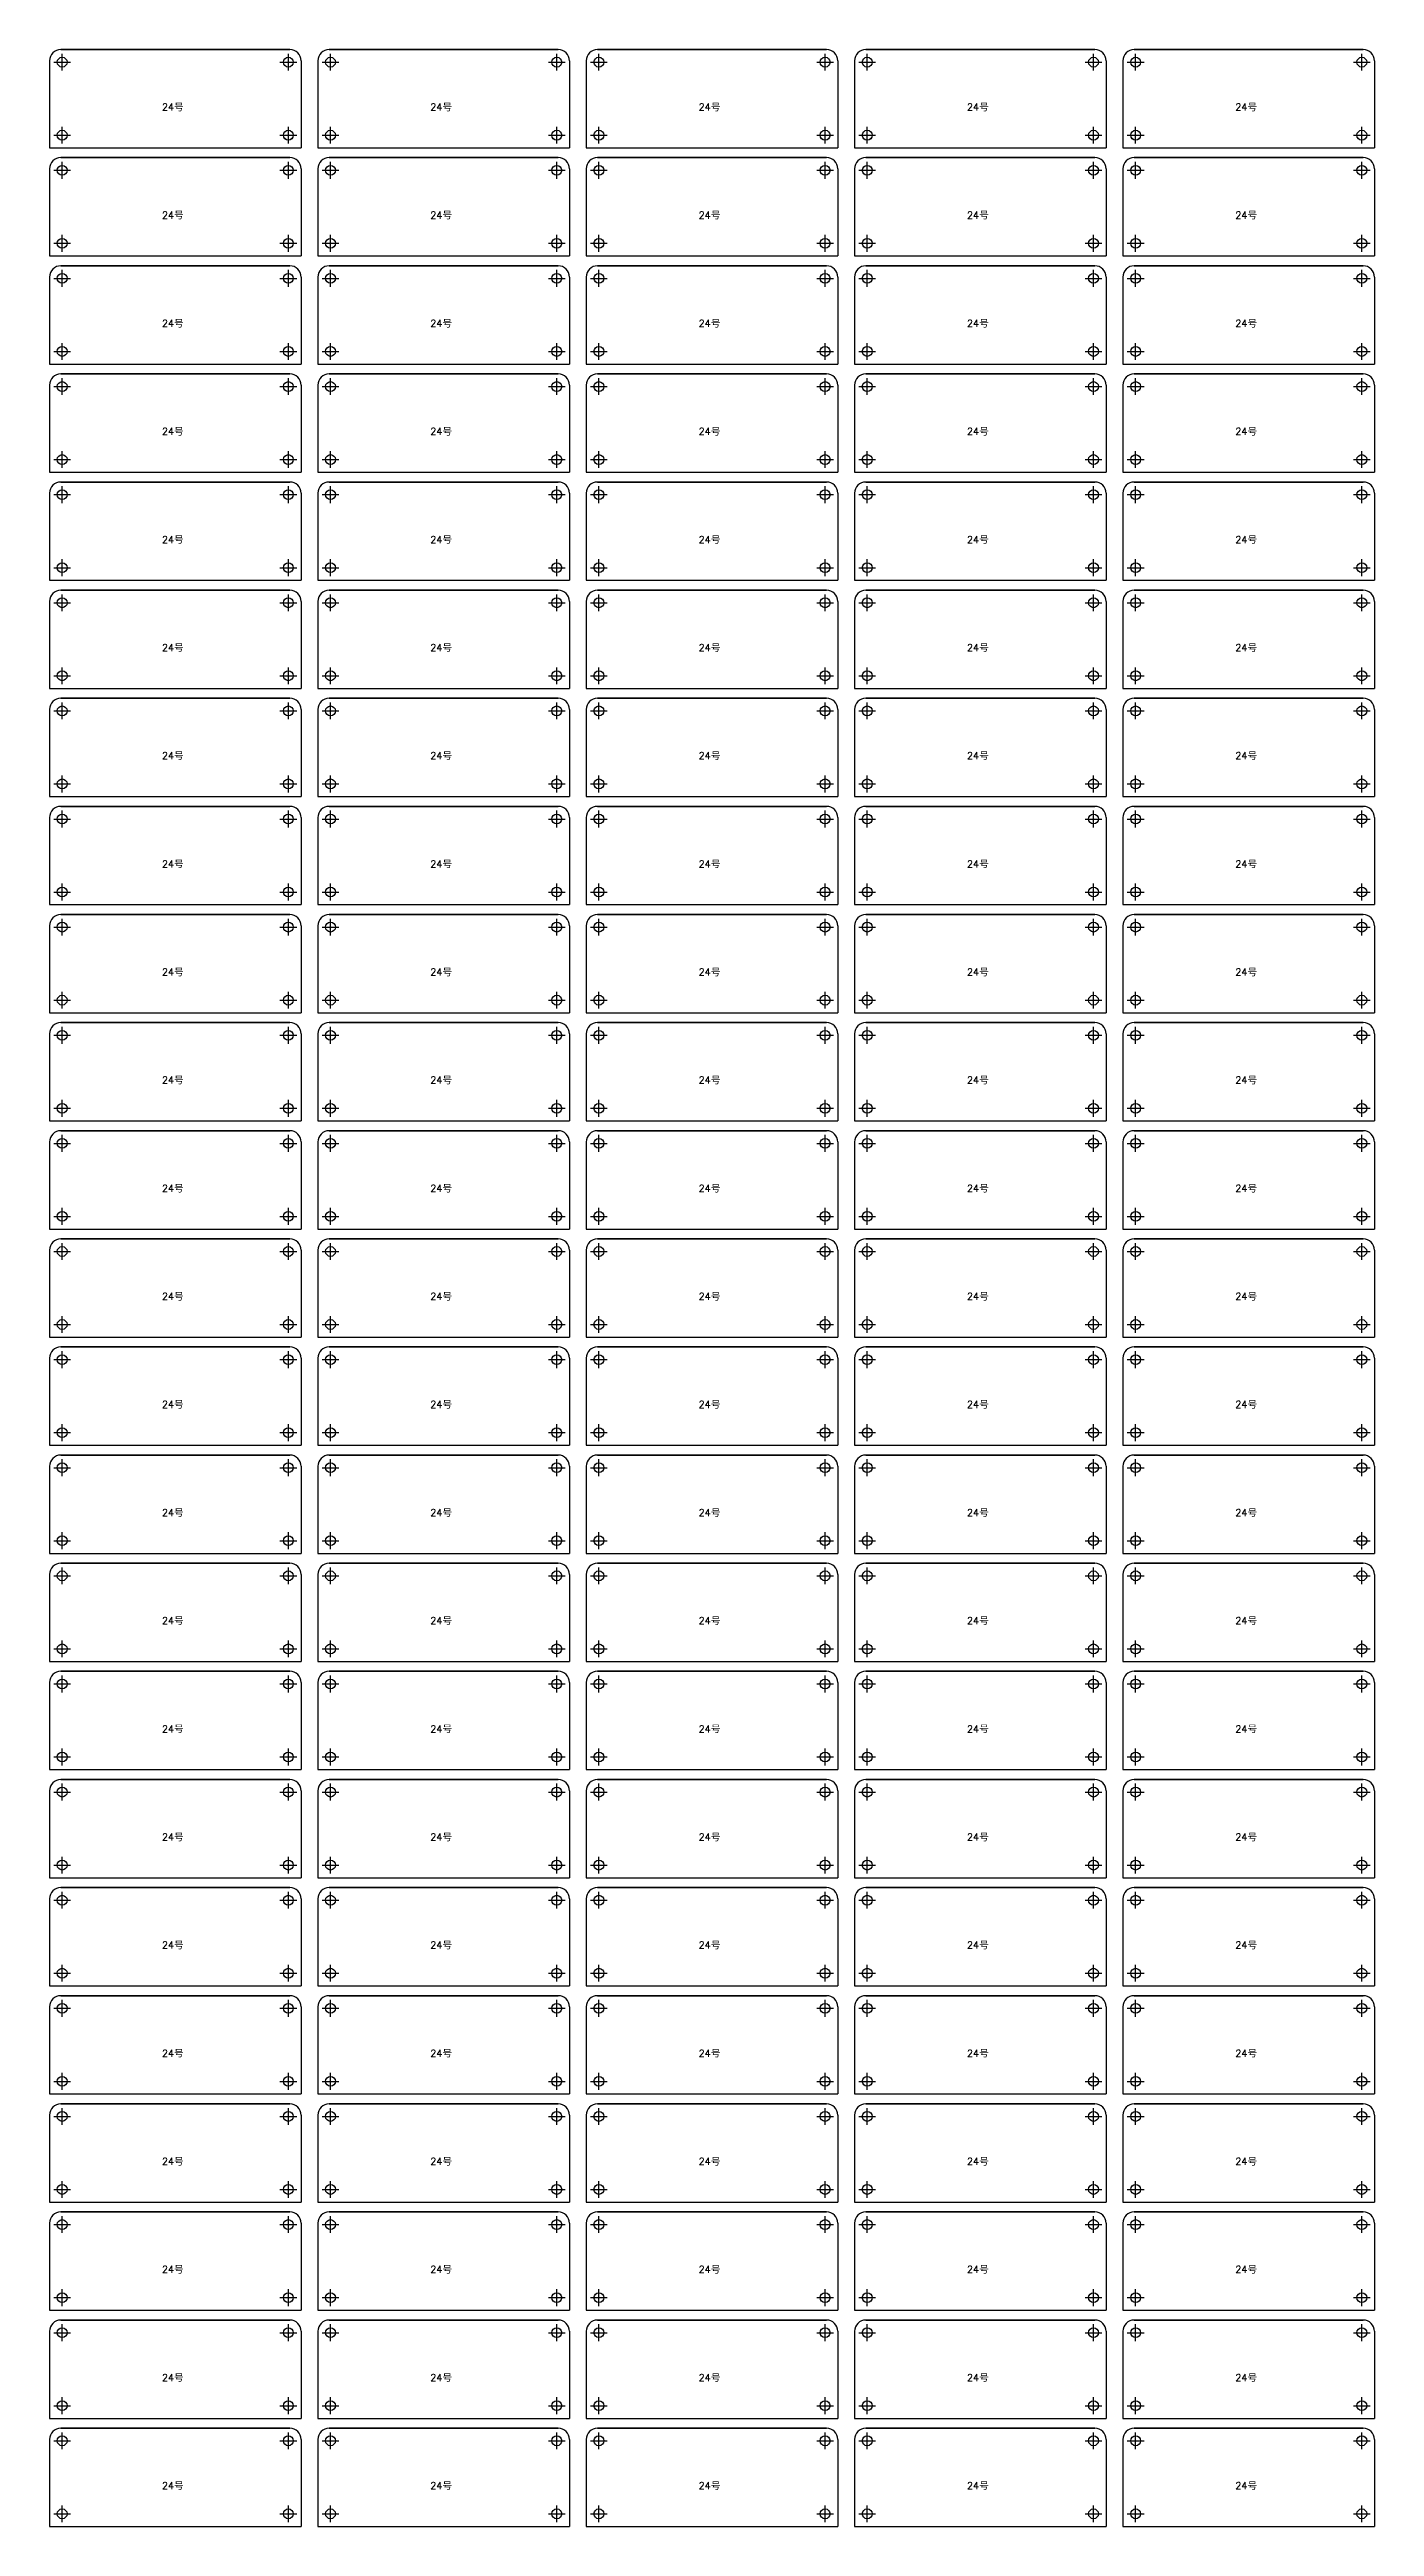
# Model space of a CAD drawing. Header units: millimetres. Extents: x 0 to 7379, y 0 to 1000.
# Drawn here: x 6429 to 6901, y 114 to 996 of the extents above; entities that cross this region are included whole.
import ezdxf

# ---------------------------------------------------------------- set-up
doc = ezdxf.new("R2010")
doc.units = ezdxf.units.MM
doc.header["$PDMODE"] = 2
doc.header["$PDSIZE"] = 3
doc.layers.add('POINT', color=2, linetype='Continuous')
doc.layers.add('PROPRO', color=1, linetype='Continuous')
doc.styles.get("Standard").update_dxf_attribs({"font": 'txt.shx', "height": 2})

msp = doc.modelspace()

# ---------------------------------------------------------------- texts
at = {"char_height": 2.5, "width": 40.286781, "attachment_point": 1}
for insert in [(6469.164, 976.7695), (6564.764, 976.7695), (6660.364, 976.7695), (6755.964, 976.7695), (6851.564, 976.7695), (6469.164, 938.2695), (6564.764, 938.2695), (6660.364, 938.2695), (6755.964, 938.2695), (6851.564, 938.2695), (6469.164, 899.7695), (6564.764, 899.7695), (6660.364, 899.7695), (6755.964, 899.7695), (6851.564, 899.7695), (6469.164, 861.2695), (6564.764, 861.2695), (6660.364, 861.2695), (6755.964, 861.2695), (6851.564, 861.2695), (6469.164, 822.7695), (6564.764, 822.7695), (6660.364, 822.7695), (6755.964, 822.7695), (6851.564, 822.7695), (6469.164, 784.2695), (6564.764, 784.2695), (6660.364, 784.2695), (6755.964, 784.2695), (6851.564, 784.2695), (6469.164, 745.7695), (6564.764, 745.7695), (6660.364, 745.7695), (6755.964, 745.7695), (6851.564, 745.7695), (6469.164, 707.2695), (6564.764, 707.2695), (6660.364, 707.2695), (6755.964, 707.2695), (6851.564, 707.2695), (6469.164, 668.7695), (6564.764, 668.7695), (6660.364, 668.7695), (6755.964, 668.7695), (6851.564, 668.7695), (6469.164, 630.2695), (6564.764, 630.2695), (6660.364, 630.2695), (6755.964, 630.2695), (6851.564, 630.2695), (6469.164, 591.7695), (6564.764, 591.7695), (6660.364, 591.7695), (6755.964, 591.7695), (6851.564, 591.7695), (6469.164, 553.2695), (6564.764, 553.2695), (6660.364, 553.2695), (6755.964, 553.2695), (6851.564, 553.2695), (6469.164, 514.7695), (6564.764, 514.7695), (6660.364, 514.7695), (6755.964, 514.7695), (6851.564, 514.7695), (6469.164, 476.2695), (6564.764, 476.2695), (6660.364, 476.2695), (6755.964, 476.2695), (6851.564, 476.2695), (6469.164, 437.7695), (6564.764, 437.7695), (6660.364, 437.7695), (6755.964, 437.7695), (6851.564, 437.7695), (6469.164, 399.2695), (6564.764, 399.2695), (6660.364, 399.2695), (6755.964, 399.2695), (6851.564, 399.2695), (6469.164, 360.7695), (6564.764, 360.7695), (6660.364, 360.7695), (6755.964, 360.7695), (6851.564, 360.7695), (6469.164, 322.2695), (6564.764, 322.2695), (6660.364, 322.2695), (6755.964, 322.2695), (6851.564, 322.2695), (6469.164, 283.7695), (6564.764, 283.7695), (6660.364, 283.7695), (6755.964, 283.7695), (6851.564, 283.7695), (6469.164, 245.2695), (6564.764, 245.2695), (6660.364, 245.2695), (6755.964, 245.2695), (6851.564, 245.2695), (6469.164, 206.7695), (6564.764, 206.7695), (6660.364, 206.7695), (6755.964, 206.7695), (6851.564, 206.7695), (6469.164, 168.2695), (6564.764, 168.2695), (6660.364, 168.2695), (6755.964, 168.2695), (6851.564, 168.2695), (6469.164, 129.7695), (6564.764, 129.7695), (6660.364, 129.7695), (6755.964, 129.7695), (6851.564, 129.7695)]:
    msp.add_mtext('24{\\fSimSun|b0|i0|c134|p2;号}', dxfattribs=dict(at, insert=insert))

# ---------------------------------------------------------------- blocks, each defined once
blk = doc.blocks.new('*U14', base_point=(-55.767, 1432.565))
at = {"layer": 'POINT', "color": 2}
blk.add_point((-55.767, 1432.565), dxfattribs=at)
at = {"layer": 'PROPRO'}
blk.add_circle((-55.767, 1432.565), 1.75, dxfattribs=at)
blk = doc.blocks.new('*U13', base_point=(-136.367, 1432.565))
at = {"layer": 'POINT', "color": 2}
blk.add_point((-136.367, 1432.565), dxfattribs=at)
at = {"layer": 'PROPRO'}
blk.add_circle((-136.367, 1432.565), 1.75, dxfattribs=at)
blk = doc.blocks.new('*U11', base_point=(-136.367, 1458.565))
at = {"layer": 'POINT', "color": 2}
blk.add_point((-136.367, 1458.565), dxfattribs=at)
at = {"layer": 'PROPRO'}
blk.add_circle((-136.367, 1458.565), 1.75, dxfattribs=at)
blk = doc.blocks.new('*U12', base_point=(-55.767, 1458.565))
at = {"layer": 'POINT', "color": 2}
blk.add_point((-55.767, 1458.565), dxfattribs=at)
at = {"layer": 'PROPRO'}
blk.add_circle((-55.767, 1458.565), 1.75, dxfattribs=at)

# ---------------------------------------------------------------- linework, layer by layer
for p, q in [((6429.1098, 992), (6429.1098, 981.8)), ((6429.1098, 992), (6429.1098, 961)), ((6514.7098, 996), (6433.1098, 996)), ((6433.1098, 996), (6514.7098, 996)), ((6518.7098, 992), (6518.7098, 981.8)), ((6518.7098, 992), (6518.7098, 981.8)), ((6518.7098, 992), (6518.7098, 966)), ((6518.7098, 992), (6518.7098, 961)), ((6524.7098, 992), (6524.7098, 981.8)), ((6524.7098, 992), (6524.7098, 961)), ((6610.3098, 996), (6528.7098, 996)), ((6528.7098, 996), (6610.3098, 996)), ((6614.3098, 992), (6614.3098, 981.8)), ((6614.3098, 992), (6614.3098, 981.8)), ((6614.3098, 992), (6614.3098, 966)), ((6614.3098, 992), (6614.3098, 961)), ((6620.3098, 992), (6620.3098, 981.8)), ((6620.3098, 992), (6620.3098, 961)), ((6705.9098, 996), (6624.3098, 996)), ((6624.3098, 996), (6705.9098, 996)), ((6709.9098, 992), (6709.9098, 981.8)), ((6709.9098, 992), (6709.9098, 981.8)), ((6709.9098, 992), (6709.9098, 966)), ((6709.9098, 992), (6709.9098, 961)), ((6715.9098, 992), (6715.9098, 981.8)), ((6715.9098, 992), (6715.9098, 961)), ((6801.5098, 996), (6719.9098, 996)), ((6719.9098, 996), (6801.5098, 996)), ((6805.5098, 992), (6805.5098, 981.8)), ((6805.5098, 992), (6805.5098, 981.8)), ((6805.5098, 992), (6805.5098, 966)), ((6805.5098, 992), (6805.5098, 961)), ((6811.5098, 992), (6811.5098, 981.8)), ((6811.5098, 992), (6811.5098, 961)), ((6897.1098, 996), (6815.5098, 996)), ((6815.5098, 996), (6897.1098, 996)), ((6901.1098, 992), (6901.1098, 981.8)), ((6901.1098, 992), (6901.1098, 981.8)), ((6901.1098, 992), (6901.1098, 966)), ((6901.1098, 992), (6901.1098, 961)), ((6429.1098, 961), (6518.7098, 961)), ((6429.1098, 953.5), (6429.1098, 943.3)), ((6429.1098, 953.5), (6429.1098, 922.5)), ((6514.7098, 957.5), (6433.1098, 957.5)), ((6433.1098, 957.5), (6514.7098, 957.5)), ((6469.3598, 961), (6478.4598, 961)), ((6518.7098, 953.5), (6518.7098, 943.3)), ((6518.7098, 953.5), (6518.7098, 943.3)), ((6518.7098, 953.5), (6518.7098, 927.5)), ((6518.7098, 953.5), (6518.7098, 922.5)), ((6524.7098, 961), (6614.3098, 961)), ((6524.7098, 953.5), (6524.7098, 943.3)), ((6524.7098, 953.5), (6524.7098, 922.5)), ((6610.3098, 957.5), (6528.7098, 957.5)), ((6528.7098, 957.5), (6610.3098, 957.5)), ((6564.9598, 961), (6574.0598, 961)), ((6614.3098, 953.5), (6614.3098, 943.3)), ((6614.3098, 953.5), (6614.3098, 943.3)), ((6614.3098, 953.5), (6614.3098, 927.5)), ((6614.3098, 953.5), (6614.3098, 922.5)), ((6620.3098, 961), (6709.9098, 961)), ((6620.3098, 953.5), (6620.3098, 943.3)), ((6620.3098, 953.5), (6620.3098, 922.5)), ((6705.9098, 957.5), (6624.3098, 957.5)), ((6624.3098, 957.5), (6705.9098, 957.5)), ((6660.5598, 961), (6669.6598, 961)), ((6709.9098, 953.5), (6709.9098, 943.3)), ((6709.9098, 953.5), (6709.9098, 943.3)), ((6709.9098, 953.5), (6709.9098, 927.5)), ((6709.9098, 953.5), (6709.9098, 922.5)), ((6715.9098, 961), (6805.5098, 961)), ((6715.9098, 953.5), (6715.9098, 943.3)), ((6715.9098, 953.5), (6715.9098, 922.5)), ((6801.5098, 957.5), (6719.9098, 957.5)), ((6719.9098, 957.5), (6801.5098, 957.5)), ((6756.1598, 961), (6765.2598, 961)), ((6805.5098, 953.5), (6805.5098, 943.3)), ((6805.5098, 953.5), (6805.5098, 943.3)), ((6805.5098, 953.5), (6805.5098, 927.5)), ((6805.5098, 953.5), (6805.5098, 922.5)), ((6811.5098, 961), (6901.1098, 961)), ((6811.5098, 953.5), (6811.5098, 943.3)), ((6811.5098, 953.5), (6811.5098, 922.5)), ((6897.1098, 957.5), (6815.5098, 957.5)), ((6815.5098, 957.5), (6897.1098, 957.5)), ((6851.7598, 961), (6860.8598, 961)), ((6901.1098, 953.5), (6901.1098, 943.3)), ((6901.1098, 953.5), (6901.1098, 943.3)), ((6901.1098, 953.5), (6901.1098, 927.5)), ((6901.1098, 953.5), (6901.1098, 922.5)), ((6429.1098, 922.5), (6518.7098, 922.5)), ((6514.7098, 919), (6433.1098, 919)), ((6433.1098, 919), (6514.7098, 919)), ((6469.3598, 922.5), (6478.4598, 922.5)), ((6524.7098, 922.5), (6614.3098, 922.5)), ((6610.3098, 919), (6528.7098, 919)), ((6528.7098, 919), (6610.3098, 919)), ((6564.9598, 922.5), (6574.0598, 922.5)), ((6620.3098, 922.5), (6709.9098, 922.5)), ((6705.9098, 919), (6624.3098, 919)), ((6624.3098, 919), (6705.9098, 919)), ((6660.5598, 922.5), (6669.6598, 922.5)), ((6715.9098, 922.5), (6805.5098, 922.5)), ((6801.5098, 919), (6719.9098, 919)), ((6719.9098, 919), (6801.5098, 919)), ((6756.1598, 922.5), (6765.2598, 922.5)), ((6811.5098, 922.5), (6901.1098, 922.5)), ((6897.1098, 919), (6815.5098, 919)), ((6815.5098, 919), (6897.1098, 919)), ((6851.7598, 922.5), (6860.8598, 922.5)), ((6429.1098, 915), (6429.1098, 904.8)), ((6429.1098, 915), (6429.1098, 884)), ((6518.7098, 915), (6518.7098, 904.8)), ((6518.7098, 915), (6518.7098, 904.8)), ((6518.7098, 915), (6518.7098, 889)), ((6518.7098, 915), (6518.7098, 884)), ((6524.7098, 915), (6524.7098, 904.8)), ((6524.7098, 915), (6524.7098, 884)), ((6614.3098, 915), (6614.3098, 904.8)), ((6614.3098, 915), (6614.3098, 904.8)), ((6614.3098, 915), (6614.3098, 889)), ((6614.3098, 915), (6614.3098, 884)), ((6620.3098, 915), (6620.3098, 904.8)), ((6620.3098, 915), (6620.3098, 884)), ((6709.9098, 915), (6709.9098, 904.8)), ((6709.9098, 915), (6709.9098, 904.8)), ((6709.9098, 915), (6709.9098, 889)), ((6709.9098, 915), (6709.9098, 884)), ((6715.9098, 915), (6715.9098, 904.8)), ((6715.9098, 915), (6715.9098, 884)), ((6805.5098, 915), (6805.5098, 904.8)), ((6805.5098, 915), (6805.5098, 904.8)), ((6805.5098, 915), (6805.5098, 889)), ((6805.5098, 915), (6805.5098, 884)), ((6811.5098, 915), (6811.5098, 904.8)), ((6811.5098, 915), (6811.5098, 884)), ((6901.1098, 915), (6901.1098, 904.8)), ((6901.1098, 915), (6901.1098, 904.8)), ((6901.1098, 915), (6901.1098, 889)), ((6901.1098, 915), (6901.1098, 884)), ((6429.1098, 884), (6518.7098, 884)), ((6469.3598, 884), (6478.4598, 884)), ((6524.7098, 884), (6614.3098, 884)), ((6564.9598, 884), (6574.0598, 884)), ((6620.3098, 884), (6709.9098, 884)), ((6660.5598, 884), (6669.6598, 884)), ((6715.9098, 884), (6805.5098, 884)), ((6756.1598, 884), (6765.2598, 884)), ((6811.5098, 884), (6901.1098, 884)), ((6851.7598, 884), (6860.8598, 884)), ((6429.1098, 876.5), (6429.1098, 845.5)), ((6429.1098, 876.5), (6429.1098, 866.3)), ((6514.7098, 880.5), (6433.1098, 880.5)), ((6433.1098, 880.5), (6514.7098, 880.5)), ((6518.7098, 876.5), (6518.7098, 850.5)), ((6518.7098, 876.5), (6518.7098, 845.5)), ((6518.7098, 876.5), (6518.7098, 866.3)), ((6518.7098, 876.5), (6518.7098, 866.3)), ((6524.7098, 876.5), (6524.7098, 845.5)), ((6524.7098, 876.5), (6524.7098, 866.3)), ((6610.3098, 880.5), (6528.7098, 880.5)), ((6528.7098, 880.5), (6610.3098, 880.5)), ((6614.3098, 876.5), (6614.3098, 850.5)), ((6614.3098, 876.5), (6614.3098, 845.5)), ((6614.3098, 876.5), (6614.3098, 866.3)), ((6614.3098, 876.5), (6614.3098, 866.3)), ((6620.3098, 876.5), (6620.3098, 845.5)), ((6620.3098, 876.5), (6620.3098, 866.3)), ((6705.9098, 880.5), (6624.3098, 880.5)), ((6624.3098, 880.5), (6705.9098, 880.5)), ((6709.9098, 876.5), (6709.9098, 850.5)), ((6709.9098, 876.5), (6709.9098, 845.5)), ((6709.9098, 876.5), (6709.9098, 866.3)), ((6709.9098, 876.5), (6709.9098, 866.3)), ((6715.9098, 876.5), (6715.9098, 845.5)), ((6715.9098, 876.5), (6715.9098, 866.3)), ((6801.5098, 880.5), (6719.9098, 880.5)), ((6719.9098, 880.5), (6801.5098, 880.5)), ((6805.5098, 876.5), (6805.5098, 850.5)), ((6805.5098, 876.5), (6805.5098, 845.5)), ((6805.5098, 876.5), (6805.5098, 866.3)), ((6805.5098, 876.5), (6805.5098, 866.3)), ((6811.5098, 876.5), (6811.5098, 845.5)), ((6811.5098, 876.5), (6811.5098, 866.3)), ((6897.1098, 880.5), (6815.5098, 880.5)), ((6815.5098, 880.5), (6897.1098, 880.5)), ((6901.1098, 876.5), (6901.1098, 850.5)), ((6901.1098, 876.5), (6901.1098, 845.5)), ((6901.1098, 876.5), (6901.1098, 866.3)), ((6901.1098, 876.5), (6901.1098, 866.3)), ((6429.1098, 845.5), (6518.7098, 845.5)), ((6429.1098, 838), (6429.1098, 827.8)), ((6429.1098, 838), (6429.1098, 807)), ((6514.7098, 842), (6433.1098, 842)), ((6433.1098, 842), (6514.7098, 842)), ((6469.3598, 845.5), (6478.4598, 845.5)), ((6518.7098, 838), (6518.7098, 827.8)), ((6518.7098, 838), (6518.7098, 827.8)), ((6518.7098, 838), (6518.7098, 812)), ((6518.7098, 838), (6518.7098, 807)), ((6524.7098, 845.5), (6614.3098, 845.5)), ((6524.7098, 838), (6524.7098, 827.8)), ((6524.7098, 838), (6524.7098, 807)), ((6610.3098, 842), (6528.7098, 842)), ((6528.7098, 842), (6610.3098, 842)), ((6564.9598, 845.5), (6574.0598, 845.5)), ((6614.3098, 838), (6614.3098, 827.8)), ((6614.3098, 838), (6614.3098, 827.8)), ((6614.3098, 838), (6614.3098, 812)), ((6614.3098, 838), (6614.3098, 807)), ((6620.3098, 845.5), (6709.9098, 845.5)), ((6620.3098, 838), (6620.3098, 827.8)), ((6620.3098, 838), (6620.3098, 807)), ((6705.9098, 842), (6624.3098, 842)), ((6624.3098, 842), (6705.9098, 842)), ((6660.5598, 845.5), (6669.6598, 845.5)), ((6709.9098, 838), (6709.9098, 827.8)), ((6709.9098, 838), (6709.9098, 827.8)), ((6709.9098, 838), (6709.9098, 812)), ((6709.9098, 838), (6709.9098, 807)), ((6715.9098, 845.5), (6805.5098, 845.5)), ((6715.9098, 838), (6715.9098, 827.8)), ((6715.9098, 838), (6715.9098, 807)), ((6801.5098, 842), (6719.9098, 842)), ((6719.9098, 842), (6801.5098, 842)), ((6756.1598, 845.5), (6765.2598, 845.5)), ((6805.5098, 838), (6805.5098, 827.8)), ((6805.5098, 838), (6805.5098, 827.8)), ((6805.5098, 838), (6805.5098, 812)), ((6805.5098, 838), (6805.5098, 807)), ((6811.5098, 845.5), (6901.1098, 845.5)), ((6811.5098, 838), (6811.5098, 827.8)), ((6811.5098, 838), (6811.5098, 807)), ((6897.1098, 842), (6815.5098, 842)), ((6815.5098, 842), (6897.1098, 842)), ((6851.7598, 845.5), (6860.8598, 845.5)), ((6901.1098, 838), (6901.1098, 827.8)), ((6901.1098, 838), (6901.1098, 827.8)), ((6901.1098, 838), (6901.1098, 812)), ((6901.1098, 838), (6901.1098, 807)), ((6429.1098, 807), (6518.7098, 807)), ((6514.7098, 803.5), (6433.1098, 803.5)), ((6433.1098, 803.5), (6514.7098, 803.5)), ((6469.3598, 807), (6478.4598, 807)), ((6524.7098, 807), (6614.3098, 807)), ((6610.3098, 803.5), (6528.7098, 803.5)), ((6528.7098, 803.5), (6610.3098, 803.5)), ((6564.9598, 807), (6574.0598, 807)), ((6620.3098, 807), (6709.9098, 807)), ((6705.9098, 803.5), (6624.3098, 803.5)), ((6624.3098, 803.5), (6705.9098, 803.5)), ((6660.5598, 807), (6669.6598, 807)), ((6715.9098, 807), (6805.5098, 807)), ((6801.5098, 803.5), (6719.9098, 803.5)), ((6719.9098, 803.5), (6801.5098, 803.5)), ((6756.1598, 807), (6765.2598, 807)), ((6811.5098, 807), (6901.1098, 807)), ((6897.1098, 803.5), (6815.5098, 803.5)), ((6815.5098, 803.5), (6897.1098, 803.5)), ((6851.7598, 807), (6860.8598, 807)), ((6429.1098, 799.5), (6429.1098, 789.3)), ((6429.1098, 799.5), (6429.1098, 768.5)), ((6518.7098, 799.5), (6518.7098, 789.3)), ((6518.7098, 799.5), (6518.7098, 789.3)), ((6518.7098, 799.5), (6518.7098, 773.5)), ((6518.7098, 799.5), (6518.7098, 768.5)), ((6524.7098, 799.5), (6524.7098, 789.3)), ((6524.7098, 799.5), (6524.7098, 768.5)), ((6614.3098, 799.5), (6614.3098, 789.3)), ((6614.3098, 799.5), (6614.3098, 789.3)), ((6614.3098, 799.5), (6614.3098, 773.5)), ((6614.3098, 799.5), (6614.3098, 768.5)), ((6620.3098, 799.5), (6620.3098, 789.3)), ((6620.3098, 799.5), (6620.3098, 768.5)), ((6709.9098, 799.5), (6709.9098, 789.3)), ((6709.9098, 799.5), (6709.9098, 789.3)), ((6709.9098, 799.5), (6709.9098, 773.5)), ((6709.9098, 799.5), (6709.9098, 768.5)), ((6715.9098, 799.5), (6715.9098, 789.3)), ((6715.9098, 799.5), (6715.9098, 768.5)), ((6805.5098, 799.5), (6805.5098, 789.3)), ((6805.5098, 799.5), (6805.5098, 789.3)), ((6805.5098, 799.5), (6805.5098, 773.5)), ((6805.5098, 799.5), (6805.5098, 768.5)), ((6811.5098, 799.5), (6811.5098, 789.3)), ((6811.5098, 799.5), (6811.5098, 768.5)), ((6901.1098, 799.5), (6901.1098, 789.3)), ((6901.1098, 799.5), (6901.1098, 789.3)), ((6901.1098, 799.5), (6901.1098, 773.5)), ((6901.1098, 799.5), (6901.1098, 768.5)), ((6429.1098, 768.5), (6518.7098, 768.5)), ((6469.3598, 768.5), (6478.4598, 768.5)), ((6524.7098, 768.5), (6614.3098, 768.5)), ((6564.9598, 768.5), (6574.0598, 768.5)), ((6620.3098, 768.5), (6709.9098, 768.5)), ((6660.5598, 768.5), (6669.6598, 768.5)), ((6715.9098, 768.5), (6805.5098, 768.5)), ((6756.1598, 768.5), (6765.2598, 768.5)), ((6811.5098, 768.5), (6901.1098, 768.5)), ((6851.7598, 768.5), (6860.8598, 768.5)), ((6429.1098, 761), (6429.1098, 750.8)), ((6429.1098, 761), (6429.1098, 730)), ((6514.7098, 765), (6433.1098, 765)), ((6433.1098, 765), (6514.7098, 765)), ((6518.7098, 761), (6518.7098, 750.8)), ((6518.7098, 761), (6518.7098, 750.8)), ((6518.7098, 761), (6518.7098, 735)), ((6518.7098, 761), (6518.7098, 730)), ((6524.7098, 761), (6524.7098, 750.8)), ((6524.7098, 761), (6524.7098, 730)), ((6610.3098, 765), (6528.7098, 765)), ((6528.7098, 765), (6610.3098, 765)), ((6614.3098, 761), (6614.3098, 750.8)), ((6614.3098, 761), (6614.3098, 750.8)), ((6614.3098, 761), (6614.3098, 735)), ((6614.3098, 761), (6614.3098, 730)), ((6620.3098, 761), (6620.3098, 750.8)), ((6620.3098, 761), (6620.3098, 730)), ((6705.9098, 765), (6624.3098, 765)), ((6624.3098, 765), (6705.9098, 765)), ((6709.9098, 761), (6709.9098, 750.8)), ((6709.9098, 761), (6709.9098, 750.8)), ((6709.9098, 761), (6709.9098, 735)), ((6709.9098, 761), (6709.9098, 730)), ((6715.9098, 761), (6715.9098, 750.8)), ((6715.9098, 761), (6715.9098, 730)), ((6801.5098, 765), (6719.9098, 765)), ((6719.9098, 765), (6801.5098, 765)), ((6805.5098, 761), (6805.5098, 750.8)), ((6805.5098, 761), (6805.5098, 750.8)), ((6805.5098, 761), (6805.5098, 735)), ((6805.5098, 761), (6805.5098, 730)), ((6811.5098, 761), (6811.5098, 750.8)), ((6811.5098, 761), (6811.5098, 730)), ((6897.1098, 765), (6815.5098, 765)), ((6815.5098, 765), (6897.1098, 765)), ((6901.1098, 761), (6901.1098, 750.8)), ((6901.1098, 761), (6901.1098, 750.8)), ((6901.1098, 761), (6901.1098, 735)), ((6901.1098, 761), (6901.1098, 730)), ((6429.1098, 730), (6518.7098, 730)), ((6514.7098, 726.5), (6433.1098, 726.5)), ((6433.1098, 726.5), (6514.7098, 726.5)), ((6469.3598, 730), (6478.4598, 730)), ((6524.7098, 730), (6614.3098, 730)), ((6610.3098, 726.5), (6528.7098, 726.5)), ((6528.7098, 726.5), (6610.3098, 726.5)), ((6564.9598, 730), (6574.0598, 730)), ((6620.3098, 730), (6709.9098, 730)), ((6705.9098, 726.5), (6624.3098, 726.5)), ((6624.3098, 726.5), (6705.9098, 726.5)), ((6660.5598, 730), (6669.6598, 730)), ((6715.9098, 730), (6805.5098, 730)), ((6801.5098, 726.5), (6719.9098, 726.5)), ((6719.9098, 726.5), (6801.5098, 726.5)), ((6756.1598, 730), (6765.2598, 730)), ((6811.5098, 730), (6901.1098, 730)), ((6897.1098, 726.5), (6815.5098, 726.5)), ((6815.5098, 726.5), (6897.1098, 726.5)), ((6851.7598, 730), (6860.8598, 730)), ((6429.1098, 722.5), (6429.1098, 712.3)), ((6429.1098, 722.5), (6429.1098, 691.5)), ((6518.7098, 722.5), (6518.7098, 712.3)), ((6518.7098, 722.5), (6518.7098, 712.3)), ((6518.7098, 722.5), (6518.7098, 696.5)), ((6518.7098, 722.5), (6518.7098, 691.5)), ((6524.7098, 722.5), (6524.7098, 712.3)), ((6524.7098, 722.5), (6524.7098, 691.5)), ((6614.3098, 722.5), (6614.3098, 712.3)), ((6614.3098, 722.5), (6614.3098, 712.3)), ((6614.3098, 722.5), (6614.3098, 696.5)), ((6614.3098, 722.5), (6614.3098, 691.5)), ((6620.3098, 722.5), (6620.3098, 712.3)), ((6620.3098, 722.5), (6620.3098, 691.5)), ((6709.9098, 722.5), (6709.9098, 712.3)), ((6709.9098, 722.5), (6709.9098, 712.3)), ((6709.9098, 722.5), (6709.9098, 696.5)), ((6709.9098, 722.5), (6709.9098, 691.5)), ((6715.9098, 722.5), (6715.9098, 712.3)), ((6715.9098, 722.5), (6715.9098, 691.5)), ((6805.5098, 722.5), (6805.5098, 712.3)), ((6805.5098, 722.5), (6805.5098, 712.3)), ((6805.5098, 722.5), (6805.5098, 696.5)), ((6805.5098, 722.5), (6805.5098, 691.5)), ((6811.5098, 722.5), (6811.5098, 712.3)), ((6811.5098, 722.5), (6811.5098, 691.5)), ((6901.1098, 722.5), (6901.1098, 712.3)), ((6901.1098, 722.5), (6901.1098, 712.3)), ((6901.1098, 722.5), (6901.1098, 696.5)), ((6901.1098, 722.5), (6901.1098, 691.5)), ((6429.1098, 691.5), (6518.7098, 691.5)), ((6514.7098, 688), (6433.1098, 688)), ((6433.1098, 688), (6514.7098, 688)), ((6469.3598, 691.5), (6478.4598, 691.5)), ((6524.7098, 691.5), (6614.3098, 691.5)), ((6610.3098, 688), (6528.7098, 688)), ((6528.7098, 688), (6610.3098, 688)), ((6564.9598, 691.5), (6574.0598, 691.5)), ((6620.3098, 691.5), (6709.9098, 691.5)), ((6705.9098, 688), (6624.3098, 688)), ((6624.3098, 688), (6705.9098, 688)), ((6660.5598, 691.5), (6669.6598, 691.5)), ((6715.9098, 691.5), (6805.5098, 691.5)), ((6801.5098, 688), (6719.9098, 688)), ((6719.9098, 688), (6801.5098, 688)), ((6756.1598, 691.5), (6765.2598, 691.5)), ((6811.5098, 691.5), (6901.1098, 691.5)), ((6897.1098, 688), (6815.5098, 688)), ((6815.5098, 688), (6897.1098, 688)), ((6851.7598, 691.5), (6860.8598, 691.5)), ((6429.1098, 684), (6429.1098, 673.8)), ((6429.1098, 684), (6429.1098, 653)), ((6518.7098, 684), (6518.7098, 673.8)), ((6518.7098, 684), (6518.7098, 673.8)), ((6518.7098, 684), (6518.7098, 658)), ((6518.7098, 684), (6518.7098, 653)), ((6524.7098, 684), (6524.7098, 673.8)), ((6524.7098, 684), (6524.7098, 653)), ((6614.3098, 684), (6614.3098, 673.8)), ((6614.3098, 684), (6614.3098, 673.8)), ((6614.3098, 684), (6614.3098, 658)), ((6614.3098, 684), (6614.3098, 653)), ((6620.3098, 684), (6620.3098, 673.8)), ((6620.3098, 684), (6620.3098, 653)), ((6709.9098, 684), (6709.9098, 673.8)), ((6709.9098, 684), (6709.9098, 673.8)), ((6709.9098, 684), (6709.9098, 658)), ((6709.9098, 684), (6709.9098, 653)), ((6715.9098, 684), (6715.9098, 673.8)), ((6715.9098, 684), (6715.9098, 653)), ((6805.5098, 684), (6805.5098, 673.8)), ((6805.5098, 684), (6805.5098, 673.8)), ((6805.5098, 684), (6805.5098, 658)), ((6805.5098, 684), (6805.5098, 653)), ((6811.5098, 684), (6811.5098, 673.8)), ((6811.5098, 684), (6811.5098, 653)), ((6901.1098, 684), (6901.1098, 673.8)), ((6901.1098, 684), (6901.1098, 673.8)), ((6901.1098, 684), (6901.1098, 658)), ((6901.1098, 684), (6901.1098, 653)), ((6429.1098, 653), (6518.7098, 653)), ((6469.3598, 653), (6478.4598, 653)), ((6524.7098, 653), (6614.3098, 653)), ((6564.9598, 653), (6574.0598, 653)), ((6620.3098, 653), (6709.9098, 653)), ((6660.5598, 653), (6669.6598, 653)), ((6715.9098, 653), (6805.5098, 653)), ((6756.1598, 653), (6765.2598, 653)), ((6811.5098, 653), (6901.1098, 653)), ((6851.7598, 653), (6860.8598, 653)), ((6429.1098, 645.5), (6429.1098, 635.3)), ((6429.1098, 645.5), (6429.1098, 614.5)), ((6514.7098, 649.5), (6433.1098, 649.5)), ((6433.1098, 649.5), (6514.7098, 649.5)), ((6518.7098, 645.5), (6518.7098, 635.3)), ((6518.7098, 645.5), (6518.7098, 635.3)), ((6518.7098, 645.5), (6518.7098, 619.5)), ((6518.7098, 645.5), (6518.7098, 614.5)), ((6524.7098, 645.5), (6524.7098, 635.3)), ((6524.7098, 645.5), (6524.7098, 614.5)), ((6610.3098, 649.5), (6528.7098, 649.5)), ((6528.7098, 649.5), (6610.3098, 649.5)), ((6614.3098, 645.5), (6614.3098, 635.3)), ((6614.3098, 645.5), (6614.3098, 635.3)), ((6614.3098, 645.5), (6614.3098, 619.5)), ((6614.3098, 645.5), (6614.3098, 614.5)), ((6620.3098, 645.5), (6620.3098, 635.3)), ((6620.3098, 645.5), (6620.3098, 614.5)), ((6705.9098, 649.5), (6624.3098, 649.5)), ((6624.3098, 649.5), (6705.9098, 649.5)), ((6709.9098, 645.5), (6709.9098, 635.3)), ((6709.9098, 645.5), (6709.9098, 635.3)), ((6709.9098, 645.5), (6709.9098, 619.5)), ((6709.9098, 645.5), (6709.9098, 614.5)), ((6715.9098, 645.5), (6715.9098, 635.3)), ((6715.9098, 645.5), (6715.9098, 614.5)), ((6801.5098, 649.5), (6719.9098, 649.5)), ((6719.9098, 649.5), (6801.5098, 649.5)), ((6805.5098, 645.5), (6805.5098, 635.3)), ((6805.5098, 645.5), (6805.5098, 635.3)), ((6805.5098, 645.5), (6805.5098, 619.5)), ((6805.5098, 645.5), (6805.5098, 614.5)), ((6811.5098, 645.5), (6811.5098, 635.3)), ((6811.5098, 645.5), (6811.5098, 614.5)), ((6897.1098, 649.5), (6815.5098, 649.5)), ((6815.5098, 649.5), (6897.1098, 649.5)), ((6901.1098, 645.5), (6901.1098, 635.3)), ((6901.1098, 645.5), (6901.1098, 635.3)), ((6901.1098, 645.5), (6901.1098, 619.5)), ((6901.1098, 645.5), (6901.1098, 614.5)), ((6429.1098, 614.5), (6518.7098, 614.5)), ((6514.7098, 611), (6433.1098, 611)), ((6433.1098, 611), (6514.7098, 611)), ((6469.3598, 614.5), (6478.4598, 614.5)), ((6524.7098, 614.5), (6614.3098, 614.5)), ((6610.3098, 611), (6528.7098, 611)), ((6528.7098, 611), (6610.3098, 611)), ((6564.9598, 614.5), (6574.0598, 614.5)), ((6620.3098, 614.5), (6709.9098, 614.5)), ((6705.9098, 611), (6624.3098, 611)), ((6624.3098, 611), (6705.9098, 611)), ((6660.5598, 614.5), (6669.6598, 614.5)), ((6715.9098, 614.5), (6805.5098, 614.5)), ((6801.5098, 611), (6719.9098, 611)), ((6719.9098, 611), (6801.5098, 611)), ((6756.1598, 614.5), (6765.2598, 614.5)), ((6811.5098, 614.5), (6901.1098, 614.5)), ((6897.1098, 611), (6815.5098, 611)), ((6815.5098, 611), (6897.1098, 611)), ((6851.7598, 614.5), (6860.8598, 614.5)), ((6429.1098, 607), (6429.1098, 596.8)), ((6429.1098, 607), (6429.1098, 576)), ((6518.7098, 607), (6518.7098, 596.8)), ((6518.7098, 607), (6518.7098, 596.8)), ((6518.7098, 607), (6518.7098, 581)), ((6518.7098, 607), (6518.7098, 576)), ((6524.7098, 607), (6524.7098, 596.8)), ((6524.7098, 607), (6524.7098, 576)), ((6614.3098, 607), (6614.3098, 596.8)), ((6614.3098, 607), (6614.3098, 596.8)), ((6614.3098, 607), (6614.3098, 581)), ((6614.3098, 607), (6614.3098, 576)), ((6620.3098, 607), (6620.3098, 596.8)), ((6620.3098, 607), (6620.3098, 576)), ((6709.9098, 607), (6709.9098, 596.8)), ((6709.9098, 607), (6709.9098, 596.8)), ((6709.9098, 607), (6709.9098, 581)), ((6709.9098, 607), (6709.9098, 576)), ((6715.9098, 607), (6715.9098, 596.8)), ((6715.9098, 607), (6715.9098, 576)), ((6805.5098, 607), (6805.5098, 596.8)), ((6805.5098, 607), (6805.5098, 596.8)), ((6805.5098, 607), (6805.5098, 581)), ((6805.5098, 607), (6805.5098, 576)), ((6811.5098, 607), (6811.5098, 596.8)), ((6811.5098, 607), (6811.5098, 576)), ((6901.1098, 607), (6901.1098, 596.8)), ((6901.1098, 607), (6901.1098, 596.8)), ((6901.1098, 607), (6901.1098, 581)), ((6901.1098, 607), (6901.1098, 576)), ((6429.1098, 576), (6518.7098, 576)), ((6469.3598, 576), (6478.4598, 576)), ((6524.7098, 576), (6614.3098, 576)), ((6564.9598, 576), (6574.0598, 576)), ((6620.3098, 576), (6709.9098, 576)), ((6660.5598, 576), (6669.6598, 576)), ((6715.9098, 576), (6805.5098, 576)), ((6756.1598, 576), (6765.2598, 576)), ((6811.5098, 576), (6901.1098, 576)), ((6851.7598, 576), (6860.8598, 576)), ((6429.1098, 568.5), (6429.1098, 558.3)), ((6429.1098, 568.5), (6429.1098, 537.5)), ((6514.7098, 572.5), (6433.1098, 572.5)), ((6433.1098, 572.5), (6514.7098, 572.5)), ((6518.7098, 568.5), (6518.7098, 558.3)), ((6518.7098, 568.5), (6518.7098, 558.3)), ((6518.7098, 568.5), (6518.7098, 542.5)), ((6518.7098, 568.5), (6518.7098, 537.5)), ((6524.7098, 568.5), (6524.7098, 558.3)), ((6524.7098, 568.5), (6524.7098, 537.5)), ((6610.3098, 572.5), (6528.7098, 572.5)), ((6528.7098, 572.5), (6610.3098, 572.5)), ((6614.3098, 568.5), (6614.3098, 558.3)), ((6614.3098, 568.5), (6614.3098, 558.3)), ((6614.3098, 568.5), (6614.3098, 542.5)), ((6614.3098, 568.5), (6614.3098, 537.5)), ((6620.3098, 568.5), (6620.3098, 558.3)), ((6620.3098, 568.5), (6620.3098, 537.5)), ((6705.9098, 572.5), (6624.3098, 572.5)), ((6624.3098, 572.5), (6705.9098, 572.5)), ((6709.9098, 568.5), (6709.9098, 558.3)), ((6709.9098, 568.5), (6709.9098, 558.3)), ((6709.9098, 568.5), (6709.9098, 542.5)), ((6709.9098, 568.5), (6709.9098, 537.5)), ((6715.9098, 568.5), (6715.9098, 558.3)), ((6715.9098, 568.5), (6715.9098, 537.5)), ((6801.5098, 572.5), (6719.9098, 572.5)), ((6719.9098, 572.5), (6801.5098, 572.5)), ((6805.5098, 568.5), (6805.5098, 558.3)), ((6805.5098, 568.5), (6805.5098, 558.3)), ((6805.5098, 568.5), (6805.5098, 542.5)), ((6805.5098, 568.5), (6805.5098, 537.5)), ((6811.5098, 568.5), (6811.5098, 558.3)), ((6811.5098, 568.5), (6811.5098, 537.5)), ((6897.1098, 572.5), (6815.5098, 572.5)), ((6815.5098, 572.5), (6897.1098, 572.5)), ((6901.1098, 568.5), (6901.1098, 558.3)), ((6901.1098, 568.5), (6901.1098, 558.3)), ((6901.1098, 568.5), (6901.1098, 542.5)), ((6901.1098, 568.5), (6901.1098, 537.5)), ((6429.1098, 537.5), (6518.7098, 537.5)), ((6429.1098, 530), (6429.1098, 519.8)), ((6429.1098, 530), (6429.1098, 499)), ((6514.7098, 534), (6433.1098, 534)), ((6433.1098, 534), (6514.7098, 534)), ((6469.3598, 537.5), (6478.4598, 537.5)), ((6518.7098, 530), (6518.7098, 519.8)), ((6518.7098, 530), (6518.7098, 519.8)), ((6518.7098, 530), (6518.7098, 504)), ((6518.7098, 530), (6518.7098, 499)), ((6524.7098, 537.5), (6614.3098, 537.5)), ((6524.7098, 530), (6524.7098, 519.8)), ((6524.7098, 530), (6524.7098, 499)), ((6610.3098, 534), (6528.7098, 534)), ((6528.7098, 534), (6610.3098, 534)), ((6564.9598, 537.5), (6574.0598, 537.5)), ((6614.3098, 530), (6614.3098, 519.8)), ((6614.3098, 530), (6614.3098, 519.8)), ((6614.3098, 530), (6614.3098, 504)), ((6614.3098, 530), (6614.3098, 499)), ((6620.3098, 537.5), (6709.9098, 537.5)), ((6620.3098, 530), (6620.3098, 519.8)), ((6620.3098, 530), (6620.3098, 499)), ((6705.9098, 534), (6624.3098, 534)), ((6624.3098, 534), (6705.9098, 534)), ((6660.5598, 537.5), (6669.6598, 537.5)), ((6709.9098, 530), (6709.9098, 519.8)), ((6709.9098, 530), (6709.9098, 519.8)), ((6709.9098, 530), (6709.9098, 504)), ((6709.9098, 530), (6709.9098, 499)), ((6715.9098, 537.5), (6805.5098, 537.5)), ((6715.9098, 530), (6715.9098, 519.8)), ((6715.9098, 530), (6715.9098, 499)), ((6801.5098, 534), (6719.9098, 534)), ((6719.9098, 534), (6801.5098, 534)), ((6756.1598, 537.5), (6765.2598, 537.5)), ((6805.5098, 530), (6805.5098, 519.8)), ((6805.5098, 530), (6805.5098, 519.8)), ((6805.5098, 530), (6805.5098, 504)), ((6805.5098, 530), (6805.5098, 499)), ((6811.5098, 537.5), (6901.1098, 537.5)), ((6811.5098, 530), (6811.5098, 519.8)), ((6811.5098, 530), (6811.5098, 499)), ((6897.1098, 534), (6815.5098, 534)), ((6815.5098, 534), (6897.1098, 534)), ((6851.7598, 537.5), (6860.8598, 537.5)), ((6901.1098, 530), (6901.1098, 519.8)), ((6901.1098, 530), (6901.1098, 519.8)), ((6901.1098, 530), (6901.1098, 504)), ((6901.1098, 530), (6901.1098, 499)), ((6429.1098, 499), (6518.7098, 499)), ((6514.7098, 495.5), (6433.1098, 495.5)), ((6433.1098, 495.5), (6514.7098, 495.5)), ((6469.3598, 499), (6478.4598, 499)), ((6524.7098, 499), (6614.3098, 499)), ((6610.3098, 495.5), (6528.7098, 495.5)), ((6528.7098, 495.5), (6610.3098, 495.5)), ((6564.9598, 499), (6574.0598, 499)), ((6620.3098, 499), (6709.9098, 499)), ((6705.9098, 495.5), (6624.3098, 495.5)), ((6624.3098, 495.5), (6705.9098, 495.5)), ((6660.5598, 499), (6669.6598, 499)), ((6715.9098, 499), (6805.5098, 499)), ((6801.5098, 495.5), (6719.9098, 495.5)), ((6719.9098, 495.5), (6801.5098, 495.5)), ((6756.1598, 499), (6765.2598, 499)), ((6811.5098, 499), (6901.1098, 499)), ((6897.1098, 495.5), (6815.5098, 495.5)), ((6815.5098, 495.5), (6897.1098, 495.5)), ((6851.7598, 499), (6860.8598, 499)), ((6429.1098, 491.5), (6429.1098, 481.3)), ((6429.1098, 491.5), (6429.1098, 460.5)), ((6518.7098, 491.5), (6518.7098, 481.3)), ((6518.7098, 491.5), (6518.7098, 481.3)), ((6518.7098, 491.5), (6518.7098, 465.5)), ((6518.7098, 491.5), (6518.7098, 460.5)), ((6524.7098, 491.5), (6524.7098, 481.3)), ((6524.7098, 491.5), (6524.7098, 460.5)), ((6614.3098, 491.5), (6614.3098, 481.3)), ((6614.3098, 491.5), (6614.3098, 481.3)), ((6614.3098, 491.5), (6614.3098, 465.5)), ((6614.3098, 491.5), (6614.3098, 460.5)), ((6620.3098, 491.5), (6620.3098, 481.3)), ((6620.3098, 491.5), (6620.3098, 460.5)), ((6709.9098, 491.5), (6709.9098, 481.3)), ((6709.9098, 491.5), (6709.9098, 481.3)), ((6709.9098, 491.5), (6709.9098, 465.5)), ((6709.9098, 491.5), (6709.9098, 460.5)), ((6715.9098, 491.5), (6715.9098, 481.3)), ((6715.9098, 491.5), (6715.9098, 460.5)), ((6805.5098, 491.5), (6805.5098, 481.3)), ((6805.5098, 491.5), (6805.5098, 481.3)), ((6805.5098, 491.5), (6805.5098, 465.5)), ((6805.5098, 491.5), (6805.5098, 460.5)), ((6811.5098, 491.5), (6811.5098, 481.3)), ((6811.5098, 491.5), (6811.5098, 460.5)), ((6901.1098, 491.5), (6901.1098, 481.3)), ((6901.1098, 491.5), (6901.1098, 481.3)), ((6901.1098, 491.5), (6901.1098, 465.5)), ((6901.1098, 491.5), (6901.1098, 460.5)), ((6429.1098, 460.5), (6518.7098, 460.5)), ((6469.3598, 460.5), (6478.4598, 460.5)), ((6524.7098, 460.5), (6614.3098, 460.5)), ((6564.9598, 460.5), (6574.0598, 460.5)), ((6620.3098, 460.5), (6709.9098, 460.5)), ((6660.5598, 460.5), (6669.6598, 460.5)), ((6715.9098, 460.5), (6805.5098, 460.5)), ((6756.1598, 460.5), (6765.2598, 460.5)), ((6811.5098, 460.5), (6901.1098, 460.5)), ((6851.7598, 460.5), (6860.8598, 460.5)), ((6429.1098, 453), (6429.1098, 442.8)), ((6429.1098, 453), (6429.1098, 422)), ((6514.7098, 457), (6433.1098, 457)), ((6433.1098, 457), (6514.7098, 457)), ((6518.7098, 453), (6518.7098, 442.8)), ((6518.7098, 453), (6518.7098, 442.8)), ((6518.7098, 453), (6518.7098, 427)), ((6518.7098, 453), (6518.7098, 422)), ((6524.7098, 453), (6524.7098, 442.8)), ((6524.7098, 453), (6524.7098, 422)), ((6610.3098, 457), (6528.7098, 457)), ((6528.7098, 457), (6610.3098, 457)), ((6614.3098, 453), (6614.3098, 442.8)), ((6614.3098, 453), (6614.3098, 442.8)), ((6614.3098, 453), (6614.3098, 427)), ((6614.3098, 453), (6614.3098, 422)), ((6620.3098, 453), (6620.3098, 442.8)), ((6620.3098, 453), (6620.3098, 422)), ((6705.9098, 457), (6624.3098, 457)), ((6624.3098, 457), (6705.9098, 457)), ((6709.9098, 453), (6709.9098, 442.8)), ((6709.9098, 453), (6709.9098, 442.8)), ((6709.9098, 453), (6709.9098, 427)), ((6709.9098, 453), (6709.9098, 422)), ((6715.9098, 453), (6715.9098, 442.8)), ((6715.9098, 453), (6715.9098, 422)), ((6801.5098, 457), (6719.9098, 457)), ((6719.9098, 457), (6801.5098, 457)), ((6805.5098, 453), (6805.5098, 442.8)), ((6805.5098, 453), (6805.5098, 442.8)), ((6805.5098, 453), (6805.5098, 427)), ((6805.5098, 453), (6805.5098, 422)), ((6811.5098, 453), (6811.5098, 442.8)), ((6811.5098, 453), (6811.5098, 422)), ((6897.1098, 457), (6815.5098, 457)), ((6815.5098, 457), (6897.1098, 457)), ((6901.1098, 453), (6901.1098, 442.8)), ((6901.1098, 453), (6901.1098, 442.8)), ((6901.1098, 453), (6901.1098, 427)), ((6901.1098, 453), (6901.1098, 422)), ((6429.1098, 422), (6518.7098, 422)), ((6514.7098, 418.5), (6433.1098, 418.5)), ((6433.1098, 418.5), (6514.7098, 418.5)), ((6469.3598, 422), (6478.4598, 422)), ((6524.7098, 422), (6614.3098, 422)), ((6610.3098, 418.5), (6528.7098, 418.5)), ((6528.7098, 418.5), (6610.3098, 418.5)), ((6564.9598, 422), (6574.0598, 422)), ((6620.3098, 422), (6709.9098, 422)), ((6705.9098, 418.5), (6624.3098, 418.5)), ((6624.3098, 418.5), (6705.9098, 418.5)), ((6660.5598, 422), (6669.6598, 422)), ((6715.9098, 422), (6805.5098, 422)), ((6801.5098, 418.5), (6719.9098, 418.5)), ((6719.9098, 418.5), (6801.5098, 418.5)), ((6756.1598, 422), (6765.2598, 422)), ((6811.5098, 422), (6901.1098, 422)), ((6897.1098, 418.5), (6815.5098, 418.5)), ((6815.5098, 418.5), (6897.1098, 418.5)), ((6851.7598, 422), (6860.8598, 422)), ((6429.1098, 414.5), (6429.1098, 404.3)), ((6429.1098, 414.5), (6429.1098, 383.5)), ((6518.7098, 414.5), (6518.7098, 404.3)), ((6518.7098, 414.5), (6518.7098, 404.3)), ((6518.7098, 414.5), (6518.7098, 388.5)), ((6518.7098, 414.5), (6518.7098, 383.5)), ((6524.7098, 414.5), (6524.7098, 404.3)), ((6524.7098, 414.5), (6524.7098, 383.5)), ((6614.3098, 414.5), (6614.3098, 404.3)), ((6614.3098, 414.5), (6614.3098, 404.3)), ((6614.3098, 414.5), (6614.3098, 388.5)), ((6614.3098, 414.5), (6614.3098, 383.5)), ((6620.3098, 414.5), (6620.3098, 404.3)), ((6620.3098, 414.5), (6620.3098, 383.5)), ((6709.9098, 414.5), (6709.9098, 404.3)), ((6709.9098, 414.5), (6709.9098, 404.3)), ((6709.9098, 414.5), (6709.9098, 388.5)), ((6709.9098, 414.5), (6709.9098, 383.5)), ((6715.9098, 414.5), (6715.9098, 404.3)), ((6715.9098, 414.5), (6715.9098, 383.5)), ((6805.5098, 414.5), (6805.5098, 404.3)), ((6805.5098, 414.5), (6805.5098, 404.3)), ((6805.5098, 414.5), (6805.5098, 388.5)), ((6805.5098, 414.5), (6805.5098, 383.5)), ((6811.5098, 414.5), (6811.5098, 404.3)), ((6811.5098, 414.5), (6811.5098, 383.5)), ((6901.1098, 414.5), (6901.1098, 404.3)), ((6901.1098, 414.5), (6901.1098, 404.3)), ((6901.1098, 414.5), (6901.1098, 388.5)), ((6901.1098, 414.5), (6901.1098, 383.5)), ((6429.1098, 383.5), (6518.7098, 383.5)), ((6514.7098, 380), (6433.1098, 380)), ((6433.1098, 380), (6514.7098, 380)), ((6469.3598, 383.5), (6478.4598, 383.5)), ((6524.7098, 383.5), (6614.3098, 383.5)), ((6610.3098, 380), (6528.7098, 380)), ((6528.7098, 380), (6610.3098, 380)), ((6564.9598, 383.5), (6574.0598, 383.5)), ((6620.3098, 383.5), (6709.9098, 383.5)), ((6705.9098, 380), (6624.3098, 380)), ((6624.3098, 380), (6705.9098, 380)), ((6660.5598, 383.5), (6669.6598, 383.5)), ((6715.9098, 383.5), (6805.5098, 383.5)), ((6801.5098, 380), (6719.9098, 380)), ((6719.9098, 380), (6801.5098, 380)), ((6756.1598, 383.5), (6765.2598, 383.5)), ((6811.5098, 383.5), (6901.1098, 383.5)), ((6897.1098, 380), (6815.5098, 380)), ((6815.5098, 380), (6897.1098, 380)), ((6851.7598, 383.5), (6860.8598, 383.5)), ((6429.1098, 376), (6429.1098, 365.8)), ((6429.1098, 376), (6429.1098, 345)), ((6518.7098, 376), (6518.7098, 365.8)), ((6518.7098, 376), (6518.7098, 365.8)), ((6518.7098, 376), (6518.7098, 350)), ((6518.7098, 376), (6518.7098, 345)), ((6524.7098, 376), (6524.7098, 365.8)), ((6524.7098, 376), (6524.7098, 345)), ((6614.3098, 376), (6614.3098, 365.8)), ((6614.3098, 376), (6614.3098, 365.8)), ((6614.3098, 376), (6614.3098, 350)), ((6614.3098, 376), (6614.3098, 345)), ((6620.3098, 376), (6620.3098, 365.8)), ((6620.3098, 376), (6620.3098, 345)), ((6709.9098, 376), (6709.9098, 365.8)), ((6709.9098, 376), (6709.9098, 365.8)), ((6709.9098, 376), (6709.9098, 350)), ((6709.9098, 376), (6709.9098, 345)), ((6715.9098, 376), (6715.9098, 365.8)), ((6715.9098, 376), (6715.9098, 345)), ((6805.5098, 376), (6805.5098, 365.8)), ((6805.5098, 376), (6805.5098, 365.8)), ((6805.5098, 376), (6805.5098, 350)), ((6805.5098, 376), (6805.5098, 345)), ((6811.5098, 376), (6811.5098, 365.8)), ((6811.5098, 376), (6811.5098, 345)), ((6901.1098, 376), (6901.1098, 365.8)), ((6901.1098, 376), (6901.1098, 365.8)), ((6901.1098, 376), (6901.1098, 350)), ((6901.1098, 376), (6901.1098, 345)), ((6429.1098, 345), (6518.7098, 345)), ((6469.3598, 345), (6478.4598, 345)), ((6524.7098, 345), (6614.3098, 345)), ((6564.9598, 345), (6574.0598, 345)), ((6620.3098, 345), (6709.9098, 345)), ((6660.5598, 345), (6669.6598, 345)), ((6715.9098, 345), (6805.5098, 345)), ((6756.1598, 345), (6765.2598, 345)), ((6811.5098, 345), (6901.1098, 345)), ((6851.7598, 345), (6860.8598, 345)), ((6429.1098, 337.5), (6429.1098, 327.3)), ((6429.1098, 337.5), (6429.1098, 306.5)), ((6514.7098, 341.5), (6433.1098, 341.5)), ((6433.1098, 341.5), (6514.7098, 341.5)), ((6518.7098, 337.5), (6518.7098, 327.3)), ((6518.7098, 337.5), (6518.7098, 327.3)), ((6518.7098, 337.5), (6518.7098, 311.5)), ((6518.7098, 337.5), (6518.7098, 306.5)), ((6524.7098, 337.5), (6524.7098, 327.3)), ((6524.7098, 337.5), (6524.7098, 306.5)), ((6610.3098, 341.5), (6528.7098, 341.5)), ((6528.7098, 341.5), (6610.3098, 341.5)), ((6614.3098, 337.5), (6614.3098, 327.3)), ((6614.3098, 337.5), (6614.3098, 327.3)), ((6614.3098, 337.5), (6614.3098, 311.5)), ((6614.3098, 337.5), (6614.3098, 306.5)), ((6620.3098, 337.5), (6620.3098, 327.3)), ((6620.3098, 337.5), (6620.3098, 306.5)), ((6705.9098, 341.5), (6624.3098, 341.5)), ((6624.3098, 341.5), (6705.9098, 341.5)), ((6709.9098, 337.5), (6709.9098, 327.3)), ((6709.9098, 337.5), (6709.9098, 327.3)), ((6709.9098, 337.5), (6709.9098, 311.5)), ((6709.9098, 337.5), (6709.9098, 306.5)), ((6715.9098, 337.5), (6715.9098, 327.3)), ((6715.9098, 337.5), (6715.9098, 306.5)), ((6801.5098, 341.5), (6719.9098, 341.5)), ((6719.9098, 341.5), (6801.5098, 341.5)), ((6805.5098, 337.5), (6805.5098, 327.3)), ((6805.5098, 337.5), (6805.5098, 327.3)), ((6805.5098, 337.5), (6805.5098, 311.5)), ((6805.5098, 337.5), (6805.5098, 306.5)), ((6811.5098, 337.5), (6811.5098, 327.3)), ((6811.5098, 337.5), (6811.5098, 306.5)), ((6897.1098, 341.5), (6815.5098, 341.5)), ((6815.5098, 341.5), (6897.1098, 341.5)), ((6901.1098, 337.5), (6901.1098, 327.3)), ((6901.1098, 337.5), (6901.1098, 327.3)), ((6901.1098, 337.5), (6901.1098, 311.5)), ((6901.1098, 337.5), (6901.1098, 306.5)), ((6429.1098, 306.5), (6518.7098, 306.5)), ((6514.7098, 303), (6433.1098, 303)), ((6433.1098, 303), (6514.7098, 303)), ((6469.3598, 306.5), (6478.4598, 306.5)), ((6524.7098, 306.5), (6614.3098, 306.5)), ((6610.3098, 303), (6528.7098, 303)), ((6528.7098, 303), (6610.3098, 303)), ((6564.9598, 306.5), (6574.0598, 306.5)), ((6620.3098, 306.5), (6709.9098, 306.5)), ((6705.9098, 303), (6624.3098, 303)), ((6624.3098, 303), (6705.9098, 303)), ((6660.5598, 306.5), (6669.6598, 306.5)), ((6715.9098, 306.5), (6805.5098, 306.5)), ((6801.5098, 303), (6719.9098, 303)), ((6719.9098, 303), (6801.5098, 303)), ((6756.1598, 306.5), (6765.2598, 306.5)), ((6811.5098, 306.5), (6901.1098, 306.5)), ((6897.1098, 303), (6815.5098, 303)), ((6815.5098, 303), (6897.1098, 303)), ((6851.7598, 306.5), (6860.8598, 306.5)), ((6429.1098, 299), (6429.1098, 288.8)), ((6429.1098, 299), (6429.1098, 268)), ((6518.7098, 299), (6518.7098, 288.8)), ((6518.7098, 299), (6518.7098, 288.8)), ((6518.7098, 299), (6518.7098, 273)), ((6518.7098, 299), (6518.7098, 268)), ((6524.7098, 299), (6524.7098, 288.8)), ((6524.7098, 299), (6524.7098, 268)), ((6614.3098, 299), (6614.3098, 288.8)), ((6614.3098, 299), (6614.3098, 288.8)), ((6614.3098, 299), (6614.3098, 273)), ((6614.3098, 299), (6614.3098, 268)), ((6620.3098, 299), (6620.3098, 288.8)), ((6620.3098, 299), (6620.3098, 268)), ((6709.9098, 299), (6709.9098, 288.8)), ((6709.9098, 299), (6709.9098, 288.8)), ((6709.9098, 299), (6709.9098, 273)), ((6709.9098, 299), (6709.9098, 268)), ((6715.9098, 299), (6715.9098, 288.8)), ((6715.9098, 299), (6715.9098, 268)), ((6805.5098, 299), (6805.5098, 288.8)), ((6805.5098, 299), (6805.5098, 288.8)), ((6805.5098, 299), (6805.5098, 273)), ((6805.5098, 299), (6805.5098, 268)), ((6811.5098, 299), (6811.5098, 288.8)), ((6811.5098, 299), (6811.5098, 268)), ((6901.1098, 299), (6901.1098, 288.8)), ((6901.1098, 299), (6901.1098, 288.8)), ((6901.1098, 299), (6901.1098, 273)), ((6901.1098, 299), (6901.1098, 268)), ((6429.1098, 268), (6518.7098, 268)), ((6469.3598, 268), (6478.4598, 268)), ((6524.7098, 268), (6614.3098, 268)), ((6564.9598, 268), (6574.0598, 268)), ((6620.3098, 268), (6709.9098, 268)), ((6660.5598, 268), (6669.6598, 268)), ((6715.9098, 268), (6805.5098, 268)), ((6756.1598, 268), (6765.2598, 268)), ((6811.5098, 268), (6901.1098, 268)), ((6851.7598, 268), (6860.8598, 268)), ((6429.1098, 260.5), (6429.1098, 250.3)), ((6429.1098, 260.5), (6429.1098, 229.5)), ((6514.7098, 264.5), (6433.1098, 264.5)), ((6433.1098, 264.5), (6514.7098, 264.5)), ((6518.7098, 260.5), (6518.7098, 250.3)), ((6518.7098, 260.5), (6518.7098, 250.3)), ((6518.7098, 260.5), (6518.7098, 234.5)), ((6518.7098, 260.5), (6518.7098, 229.5)), ((6524.7098, 260.5), (6524.7098, 250.3)), ((6524.7098, 260.5), (6524.7098, 229.5)), ((6610.3098, 264.5), (6528.7098, 264.5)), ((6528.7098, 264.5), (6610.3098, 264.5)), ((6614.3098, 260.5), (6614.3098, 250.3)), ((6614.3098, 260.5), (6614.3098, 250.3)), ((6614.3098, 260.5), (6614.3098, 234.5)), ((6614.3098, 260.5), (6614.3098, 229.5)), ((6620.3098, 260.5), (6620.3098, 250.3)), ((6620.3098, 260.5), (6620.3098, 229.5)), ((6705.9098, 264.5), (6624.3098, 264.5)), ((6624.3098, 264.5), (6705.9098, 264.5)), ((6709.9098, 260.5), (6709.9098, 250.3)), ((6709.9098, 260.5), (6709.9098, 250.3)), ((6709.9098, 260.5), (6709.9098, 234.5)), ((6709.9098, 260.5), (6709.9098, 229.5)), ((6715.9098, 260.5), (6715.9098, 250.3)), ((6715.9098, 260.5), (6715.9098, 229.5)), ((6801.5098, 264.5), (6719.9098, 264.5)), ((6719.9098, 264.5), (6801.5098, 264.5)), ((6805.5098, 260.5), (6805.5098, 250.3)), ((6805.5098, 260.5), (6805.5098, 250.3)), ((6805.5098, 260.5), (6805.5098, 234.5)), ((6805.5098, 260.5), (6805.5098, 229.5)), ((6811.5098, 260.5), (6811.5098, 250.3)), ((6811.5098, 260.5), (6811.5098, 229.5)), ((6897.1098, 264.5), (6815.5098, 264.5)), ((6815.5098, 264.5), (6897.1098, 264.5)), ((6901.1098, 260.5), (6901.1098, 250.3)), ((6901.1098, 260.5), (6901.1098, 250.3)), ((6901.1098, 260.5), (6901.1098, 234.5)), ((6901.1098, 260.5), (6901.1098, 229.5)), ((6429.1098, 229.5), (6518.7098, 229.5)), ((6469.3598, 229.5), (6478.4598, 229.5)), ((6524.7098, 229.5), (6614.3098, 229.5)), ((6564.9598, 229.5), (6574.0598, 229.5)), ((6620.3098, 229.5), (6709.9098, 229.5)), ((6660.5598, 229.5), (6669.6598, 229.5)), ((6715.9098, 229.5), (6805.5098, 229.5)), ((6756.1598, 229.5), (6765.2598, 229.5)), ((6811.5098, 229.5), (6901.1098, 229.5)), ((6851.7598, 229.5), (6860.8598, 229.5)), ((6429.1098, 222), (6429.1098, 191)), ((6429.1098, 222), (6429.1098, 211.8)), ((6514.7098, 226), (6433.1098, 226)), ((6433.1098, 226), (6514.7098, 226)), ((6518.7098, 222), (6518.7098, 191)), ((6518.7098, 222), (6518.7098, 211.8)), ((6518.7098, 222), (6518.7098, 211.8)), ((6518.7098, 222), (6518.7098, 196)), ((6524.7098, 222), (6524.7098, 191)), ((6524.7098, 222), (6524.7098, 211.8)), ((6610.3098, 226), (6528.7098, 226)), ((6528.7098, 226), (6610.3098, 226)), ((6614.3098, 222), (6614.3098, 191)), ((6614.3098, 222), (6614.3098, 211.8)), ((6614.3098, 222), (6614.3098, 211.8)), ((6614.3098, 222), (6614.3098, 196)), ((6620.3098, 222), (6620.3098, 191)), ((6620.3098, 222), (6620.3098, 211.8)), ((6705.9098, 226), (6624.3098, 226)), ((6624.3098, 226), (6705.9098, 226)), ((6709.9098, 222), (6709.9098, 191)), ((6709.9098, 222), (6709.9098, 211.8)), ((6709.9098, 222), (6709.9098, 211.8)), ((6709.9098, 222), (6709.9098, 196)), ((6715.9098, 222), (6715.9098, 191)), ((6715.9098, 222), (6715.9098, 211.8)), ((6801.5098, 226), (6719.9098, 226)), ((6719.9098, 226), (6801.5098, 226)), ((6805.5098, 222), (6805.5098, 191)), ((6805.5098, 222), (6805.5098, 211.8)), ((6805.5098, 222), (6805.5098, 211.8)), ((6805.5098, 222), (6805.5098, 196)), ((6811.5098, 222), (6811.5098, 191)), ((6811.5098, 222), (6811.5098, 211.8)), ((6897.1098, 226), (6815.5098, 226)), ((6815.5098, 226), (6897.1098, 226)), ((6901.1098, 222), (6901.1098, 191)), ((6901.1098, 222), (6901.1098, 211.8)), ((6901.1098, 222), (6901.1098, 211.8)), ((6901.1098, 222), (6901.1098, 196)), ((6429.1098, 191), (6518.7098, 191)), ((6514.7098, 187.5), (6433.1098, 187.5)), ((6433.1098, 187.5), (6514.7098, 187.5)), ((6469.3598, 191), (6478.4598, 191)), ((6524.7098, 191), (6614.3098, 191)), ((6610.3098, 187.5), (6528.7098, 187.5)), ((6528.7098, 187.5), (6610.3098, 187.5)), ((6564.9598, 191), (6574.0598, 191)), ((6620.3098, 191), (6709.9098, 191)), ((6705.9098, 187.5), (6624.3098, 187.5)), ((6624.3098, 187.5), (6705.9098, 187.5)), ((6660.5598, 191), (6669.6598, 191)), ((6715.9098, 191), (6805.5098, 191)), ((6801.5098, 187.5), (6719.9098, 187.5)), ((6719.9098, 187.5), (6801.5098, 187.5)), ((6756.1598, 191), (6765.2598, 191)), ((6811.5098, 191), (6901.1098, 191)), ((6897.1098, 187.5), (6815.5098, 187.5)), ((6815.5098, 187.5), (6897.1098, 187.5)), ((6851.7598, 191), (6860.8598, 191)), ((6429.1098, 183.5), (6429.1098, 173.3)), ((6429.1098, 183.5), (6429.1098, 152.5)), ((6518.7098, 183.5), (6518.7098, 173.3)), ((6518.7098, 183.5), (6518.7098, 173.3)), ((6518.7098, 183.5), (6518.7098, 157.5)), ((6518.7098, 183.5), (6518.7098, 152.5)), ((6524.7098, 183.5), (6524.7098, 173.3)), ((6524.7098, 183.5), (6524.7098, 152.5)), ((6614.3098, 183.5), (6614.3098, 173.3)), ((6614.3098, 183.5), (6614.3098, 173.3)), ((6614.3098, 183.5), (6614.3098, 157.5)), ((6614.3098, 183.5), (6614.3098, 152.5)), ((6620.3098, 183.5), (6620.3098, 173.3)), ((6620.3098, 183.5), (6620.3098, 152.5)), ((6709.9098, 183.5), (6709.9098, 173.3)), ((6709.9098, 183.5), (6709.9098, 173.3)), ((6709.9098, 183.5), (6709.9098, 157.5)), ((6709.9098, 183.5), (6709.9098, 152.5)), ((6715.9098, 183.5), (6715.9098, 173.3)), ((6715.9098, 183.5), (6715.9098, 152.5)), ((6805.5098, 183.5), (6805.5098, 173.3)), ((6805.5098, 183.5), (6805.5098, 173.3)), ((6805.5098, 183.5), (6805.5098, 157.5)), ((6805.5098, 183.5), (6805.5098, 152.5)), ((6811.5098, 183.5), (6811.5098, 173.3)), ((6811.5098, 183.5), (6811.5098, 152.5)), ((6901.1098, 183.5), (6901.1098, 173.3)), ((6901.1098, 183.5), (6901.1098, 173.3)), ((6901.1098, 183.5), (6901.1098, 157.5)), ((6901.1098, 183.5), (6901.1098, 152.5)), ((6429.1098, 152.5), (6518.7098, 152.5)), ((6469.3598, 152.5), (6478.4598, 152.5)), ((6524.7098, 152.5), (6614.3098, 152.5)), ((6564.9598, 152.5), (6574.0598, 152.5)), ((6620.3098, 152.5), (6709.9098, 152.5)), ((6660.5598, 152.5), (6669.6598, 152.5)), ((6715.9098, 152.5), (6805.5098, 152.5)), ((6756.1598, 152.5), (6765.2598, 152.5)), ((6811.5098, 152.5), (6901.1098, 152.5)), ((6851.7598, 152.5), (6860.8598, 152.5)), ((6429.1098, 145), (6429.1098, 134.8)), ((6429.1098, 145), (6429.1098, 114)), ((6514.7098, 149), (6433.1098, 149)), ((6433.1098, 149), (6514.7098, 149)), ((6518.7098, 145), (6518.7098, 134.8)), ((6518.7098, 145), (6518.7098, 134.8)), ((6518.7098, 145), (6518.7098, 119)), ((6518.7098, 145), (6518.7098, 114)), ((6524.7098, 145), (6524.7098, 134.8)), ((6524.7098, 145), (6524.7098, 114)), ((6610.3098, 149), (6528.7098, 149)), ((6528.7098, 149), (6610.3098, 149)), ((6614.3098, 145), (6614.3098, 134.8)), ((6614.3098, 145), (6614.3098, 134.8)), ((6614.3098, 145), (6614.3098, 119)), ((6614.3098, 145), (6614.3098, 114)), ((6620.3098, 145), (6620.3098, 134.8)), ((6620.3098, 145), (6620.3098, 114)), ((6705.9098, 149), (6624.3098, 149)), ((6624.3098, 149), (6705.9098, 149)), ((6709.9098, 145), (6709.9098, 134.8)), ((6709.9098, 145), (6709.9098, 134.8)), ((6709.9098, 145), (6709.9098, 119)), ((6709.9098, 145), (6709.9098, 114)), ((6715.9098, 145), (6715.9098, 134.8)), ((6715.9098, 145), (6715.9098, 114)), ((6801.5098, 149), (6719.9098, 149)), ((6719.9098, 149), (6801.5098, 149)), ((6805.5098, 145), (6805.5098, 134.8)), ((6805.5098, 145), (6805.5098, 134.8)), ((6805.5098, 145), (6805.5098, 119)), ((6805.5098, 145), (6805.5098, 114)), ((6811.5098, 145), (6811.5098, 134.8)), ((6811.5098, 145), (6811.5098, 114)), ((6897.1098, 149), (6815.5098, 149)), ((6815.5098, 149), (6897.1098, 149)), ((6901.1098, 145), (6901.1098, 134.8)), ((6901.1098, 145), (6901.1098, 134.8)), ((6901.1098, 145), (6901.1098, 119)), ((6901.1098, 145), (6901.1098, 114)), ((6429.1098, 114), (6518.7098, 114)), ((6469.3598, 114), (6478.4598, 114)), ((6524.7098, 114), (6614.3098, 114)), ((6564.9598, 114), (6574.0598, 114)), ((6620.3098, 114), (6709.9098, 114)), ((6660.5598, 114), (6669.6598, 114)), ((6715.9098, 114), (6805.5098, 114)), ((6756.1598, 114), (6765.2598, 114)), ((6811.5098, 114), (6901.1098, 114)), ((6851.7598, 114), (6860.8598, 114))]:
    msp.add_line(p, q)
for centre in [(6433.6098, 991.5), (6514.2098, 991.5), (6529.2098, 991.5), (6609.8098, 991.5), (6624.8098, 991.5), (6705.4098, 991.5), (6720.4098, 991.5), (6801.0098, 991.5), (6816.0098, 991.5), (6896.6098, 991.5), (6433.6098, 965.5), (6514.2098, 965.5), (6529.2098, 965.5), (6609.8098, 965.5), (6624.8098, 965.5), (6705.4098, 965.5), (6720.4098, 965.5), (6801.0098, 965.5), (6816.0098, 965.5), (6896.6098, 965.5), (6433.6098, 953), (6514.2098, 953), (6529.2098, 953), (6609.8098, 953), (6624.8098, 953), (6705.4098, 953), (6720.4098, 953), (6801.0098, 953), (6816.0098, 953), (6896.6098, 953), (6433.6098, 927), (6514.2098, 927), (6529.2098, 927), (6609.8098, 927), (6624.8098, 927), (6705.4098, 927), (6720.4098, 927), (6801.0098, 927), (6816.0098, 927), (6896.6098, 927), (6433.6098, 914.5), (6514.2098, 914.5), (6529.2098, 914.5), (6609.8098, 914.5), (6624.8098, 914.5), (6705.4098, 914.5), (6720.4098, 914.5), (6801.0098, 914.5), (6816.0098, 914.5), (6896.6098, 914.5), (6433.6098, 888.5), (6514.2098, 888.5), (6529.2098, 888.5), (6609.8098, 888.5), (6624.8098, 888.5), (6705.4098, 888.5), (6720.4098, 888.5), (6801.0098, 888.5), (6816.0098, 888.5), (6896.6098, 888.5), (6433.6098, 876), (6514.2098, 876), (6529.2098, 876), (6609.8098, 876), (6624.8098, 876), (6705.4098, 876), (6720.4098, 876), (6801.0098, 876), (6816.0098, 876), (6896.6098, 876), (6433.6098, 850), (6514.2098, 850), (6529.2098, 850), (6609.8098, 850), (6624.8098, 850), (6705.4098, 850), (6720.4098, 850), (6801.0098, 850), (6816.0098, 850), (6896.6098, 850), (6433.6098, 837.5), (6514.2098, 837.5), (6529.2098, 837.5), (6609.8098, 837.5), (6624.8098, 837.5), (6705.4098, 837.5), (6720.4098, 837.5), (6801.0098, 837.5), (6816.0098, 837.5), (6896.6098, 837.5), (6433.6098, 811.5), (6514.2098, 811.5), (6529.2098, 811.5), (6609.8098, 811.5), (6624.8098, 811.5), (6705.4098, 811.5), (6720.4098, 811.5), (6801.0098, 811.5), (6816.0098, 811.5), (6896.6098, 811.5), (6433.6098, 799), (6514.2098, 799), (6529.2098, 799), (6609.8098, 799), (6624.8098, 799), (6705.4098, 799), (6720.4098, 799), (6801.0098, 799), (6816.0098, 799), (6896.6098, 799), (6433.6098, 773), (6514.2098, 773), (6529.2098, 773), (6609.8098, 773), (6624.8098, 773), (6705.4098, 773), (6720.4098, 773), (6801.0098, 773), (6816.0098, 773), (6896.6098, 773), (6433.6098, 760.5), (6514.2098, 760.5), (6529.2098, 760.5), (6609.8098, 760.5), (6624.8098, 760.5), (6705.4098, 760.5), (6720.4098, 760.5), (6801.0098, 760.5), (6816.0098, 760.5), (6896.6098, 760.5), (6433.6098, 734.5), (6514.2098, 734.5), (6529.2098, 734.5), (6609.8098, 734.5), (6624.8098, 734.5), (6705.4098, 734.5), (6720.4098, 734.5), (6801.0098, 734.5), (6816.0098, 734.5), (6896.6098, 734.5), (6433.6098, 722), (6514.2098, 722), (6529.2098, 722), (6609.8098, 722), (6624.8098, 722), (6705.4098, 722), (6720.4098, 722), (6801.0098, 722), (6816.0098, 722), (6896.6098, 722), (6433.6098, 696), (6514.2098, 696), (6529.2098, 696), (6609.8098, 696), (6624.8098, 696), (6705.4098, 696), (6720.4098, 696), (6801.0098, 696), (6816.0098, 696), (6896.6098, 696), (6433.6098, 683.5), (6514.2098, 683.5), (6529.2098, 683.5), (6609.8098, 683.5), (6624.8098, 683.5), (6705.4098, 683.5), (6720.4098, 683.5), (6801.0098, 683.5), (6816.0098, 683.5), (6896.6098, 683.5), (6433.6098, 657.5), (6514.2098, 657.5), (6529.2098, 657.5), (6609.8098, 657.5), (6624.8098, 657.5), (6705.4098, 657.5), (6720.4098, 657.5), (6801.0098, 657.5), (6816.0098, 657.5), (6896.6098, 657.5), (6433.6098, 645), (6514.2098, 645), (6529.2098, 645), (6609.8098, 645), (6624.8098, 645), (6705.4098, 645), (6720.4098, 645), (6801.0098, 645), (6816.0098, 645), (6896.6098, 645), (6433.6098, 619), (6514.2098, 619), (6529.2098, 619), (6609.8098, 619), (6624.8098, 619), (6705.4098, 619), (6720.4098, 619), (6801.0098, 619), (6816.0098, 619), (6896.6098, 619), (6433.6098, 606.5), (6514.2098, 606.5), (6529.2098, 606.5), (6609.8098, 606.5), (6624.8098, 606.5), (6705.4098, 606.5), (6720.4098, 606.5), (6801.0098, 606.5), (6816.0098, 606.5), (6896.6098, 606.5), (6433.6098, 580.5), (6514.2098, 580.5), (6529.2098, 580.5), (6609.8098, 580.5), (6624.8098, 580.5), (6705.4098, 580.5), (6720.4098, 580.5), (6801.0098, 580.5), (6816.0098, 580.5), (6896.6098, 580.5), (6433.6098, 568), (6514.2098, 568), (6529.2098, 568), (6609.8098, 568), (6624.8098, 568), (6705.4098, 568), (6720.4098, 568), (6801.0098, 568), (6816.0098, 568), (6896.6098, 568), (6433.6098, 542), (6514.2098, 542), (6529.2098, 542), (6609.8098, 542), (6624.8098, 542), (6705.4098, 542), (6720.4098, 542), (6801.0098, 542), (6816.0098, 542), (6896.6098, 542), (6433.6098, 529.5), (6514.2098, 529.5), (6529.2098, 529.5), (6609.8098, 529.5), (6624.8098, 529.5), (6705.4098, 529.5), (6720.4098, 529.5), (6801.0098, 529.5), (6816.0098, 529.5), (6896.6098, 529.5), (6433.6098, 503.5), (6514.2098, 503.5), (6529.2098, 503.5), (6609.8098, 503.5), (6624.8098, 503.5), (6705.4098, 503.5), (6720.4098, 503.5), (6801.0098, 503.5), (6816.0098, 503.5), (6896.6098, 503.5), (6433.6098, 491), (6514.2098, 491), (6529.2098, 491), (6609.8098, 491), (6624.8098, 491), (6705.4098, 491), (6720.4098, 491), (6801.0098, 491), (6816.0098, 491), (6896.6098, 491), (6433.6098, 465), (6514.2098, 465), (6529.2098, 465), (6609.8098, 465), (6624.8098, 465), (6705.4098, 465), (6720.4098, 465), (6801.0098, 465), (6816.0098, 465), (6896.6098, 465), (6433.6098, 452.5), (6514.2098, 452.5), (6529.2098, 452.5), (6609.8098, 452.5), (6624.8098, 452.5), (6705.4098, 452.5), (6720.4098, 452.5), (6801.0098, 452.5), (6816.0098, 452.5), (6896.6098, 452.5), (6433.6098, 426.5), (6514.2098, 426.5), (6529.2098, 426.5), (6609.8098, 426.5), (6624.8098, 426.5), (6705.4098, 426.5), (6720.4098, 426.5), (6801.0098, 426.5), (6816.0098, 426.5), (6896.6098, 426.5), (6433.6098, 414), (6514.2098, 414), (6529.2098, 414), (6609.8098, 414), (6624.8098, 414), (6705.4098, 414), (6720.4098, 414), (6801.0098, 414), (6816.0098, 414), (6896.6098, 414), (6433.6098, 388), (6514.2098, 388), (6529.2098, 388), (6609.8098, 388), (6624.8098, 388), (6705.4098, 388), (6720.4098, 388), (6801.0098, 388), (6816.0098, 388), (6896.6098, 388), (6433.6098, 375.5), (6514.2098, 375.5), (6529.2098, 375.5), (6609.8098, 375.5), (6624.8098, 375.5), (6705.4098, 375.5), (6720.4098, 375.5), (6801.0098, 375.5), (6816.0098, 375.5), (6896.6098, 375.5), (6433.6098, 349.5), (6514.2098, 349.5), (6529.2098, 349.5), (6609.8098, 349.5), (6624.8098, 349.5), (6705.4098, 349.5), (6720.4098, 349.5), (6801.0098, 349.5), (6816.0098, 349.5), (6896.6098, 349.5), (6433.6098, 337), (6514.2098, 337), (6529.2098, 337), (6609.8098, 337), (6624.8098, 337), (6705.4098, 337), (6720.4098, 337), (6801.0098, 337), (6816.0098, 337), (6896.6098, 337), (6433.6098, 311), (6514.2098, 311), (6529.2098, 311), (6609.8098, 311), (6624.8098, 311), (6705.4098, 311), (6720.4098, 311), (6801.0098, 311), (6816.0098, 311), (6896.6098, 311), (6433.6098, 298.5), (6514.2098, 298.5), (6529.2098, 298.5), (6609.8098, 298.5), (6624.8098, 298.5), (6705.4098, 298.5), (6720.4098, 298.5), (6801.0098, 298.5), (6816.0098, 298.5), (6896.6098, 298.5), (6433.6098, 272.5), (6514.2098, 272.5), (6529.2098, 272.5), (6609.8098, 272.5), (6624.8098, 272.5), (6705.4098, 272.5), (6720.4098, 272.5), (6801.0098, 272.5), (6816.0098, 272.5), (6896.6098, 272.5), (6433.6098, 260), (6514.2098, 260), (6529.2098, 260), (6609.8098, 260), (6624.8098, 260), (6705.4098, 260), (6720.4098, 260), (6801.0098, 260), (6816.0098, 260), (6896.6098, 260), (6433.6098, 234), (6514.2098, 234), (6529.2098, 234), (6609.8098, 234), (6624.8098, 234), (6705.4098, 234), (6720.4098, 234), (6801.0098, 234), (6816.0098, 234), (6896.6098, 234), (6433.6098, 221.5), (6514.2098, 221.5), (6529.2098, 221.5), (6609.8098, 221.5), (6624.8098, 221.5), (6705.4098, 221.5), (6720.4098, 221.5), (6801.0098, 221.5), (6816.0098, 221.5), (6896.6098, 221.5), (6433.6098, 195.5), (6514.2098, 195.5), (6529.2098, 195.5), (6609.8098, 195.5), (6624.8098, 195.5), (6705.4098, 195.5), (6720.4098, 195.5), (6801.0098, 195.5), (6816.0098, 195.5), (6896.6098, 195.5), (6433.6098, 183), (6514.2098, 183), (6529.2098, 183), (6609.8098, 183), (6624.8098, 183), (6705.4098, 183), (6720.4098, 183), (6801.0098, 183), (6816.0098, 183), (6896.6098, 183), (6433.6098, 157), (6514.2098, 157), (6529.2098, 157), (6609.8098, 157), (6624.8098, 157), (6705.4098, 157), (6720.4098, 157), (6801.0098, 157), (6816.0098, 157), (6896.6098, 157), (6433.6098, 144.5), (6514.2098, 144.5), (6529.2098, 144.5), (6609.8098, 144.5), (6624.8098, 144.5), (6705.4098, 144.5), (6720.4098, 144.5), (6801.0098, 144.5), (6816.0098, 144.5), (6896.6098, 144.5), (6433.6098, 118.5), (6514.2098, 118.5), (6529.2098, 118.5), (6609.8098, 118.5), (6624.8098, 118.5), (6705.4098, 118.5), (6720.4098, 118.5), (6801.0098, 118.5), (6816.0098, 118.5), (6896.6098, 118.5)]:
    msp.add_circle(centre, 1.75)
for centre, start, end in [((6433.1098, 992), 90, 180), ((6514.7098, 992), 0, 90), ((6528.7098, 992), 90, 180), ((6610.3098, 992), 0, 90), ((6624.3098, 992), 90, 180), ((6705.9098, 992), 0, 90), ((6719.9098, 992), 90, 180), ((6801.5098, 992), 0, 90), ((6815.5098, 992), 90, 180), ((6897.1098, 992), 0, 90), ((6433.1098, 953.5), 90, 180), ((6514.7098, 953.5), 0, 90), ((6528.7098, 953.5), 90, 180), ((6610.3098, 953.5), 0, 90), ((6624.3098, 953.5), 90, 180), ((6705.9098, 953.5), 0, 90), ((6719.9098, 953.5), 90, 180), ((6801.5098, 953.5), 0, 90), ((6815.5098, 953.5), 90, 180), ((6897.1098, 953.5), 0, 90), ((6433.1098, 915), 90, 180), ((6514.7098, 915), 0, 90), ((6528.7098, 915), 90, 180), ((6610.3098, 915), 0, 90), ((6624.3098, 915), 90, 180), ((6705.9098, 915), 0, 90), ((6719.9098, 915), 90, 180), ((6801.5098, 915), 0, 90), ((6815.5098, 915), 90, 180), ((6897.1098, 915), 0, 90), ((6433.1098, 876.5), 90, 180), ((6514.7098, 876.5), 0, 90), ((6528.7098, 876.5), 90, 180), ((6610.3098, 876.5), 0, 90), ((6624.3098, 876.5), 90, 180), ((6705.9098, 876.5), 0, 90), ((6719.9098, 876.5), 90, 180), ((6801.5098, 876.5), 0, 90), ((6815.5098, 876.5), 90, 180), ((6897.1098, 876.5), 0, 90), ((6433.1098, 838), 90, 180), ((6514.7098, 838), 0, 90), ((6528.7098, 838), 90, 180), ((6610.3098, 838), 0, 90), ((6624.3098, 838), 90, 180), ((6705.9098, 838), 0, 90), ((6719.9098, 838), 90, 180), ((6801.5098, 838), 0, 90), ((6815.5098, 838), 90, 180), ((6897.1098, 838), 0, 90), ((6433.1098, 799.5), 90, 180), ((6514.7098, 799.5), 0, 90), ((6528.7098, 799.5), 90, 180), ((6610.3098, 799.5), 0, 90), ((6624.3098, 799.5), 90, 180), ((6705.9098, 799.5), 0, 90), ((6719.9098, 799.5), 90, 180), ((6801.5098, 799.5), 0, 90), ((6815.5098, 799.5), 90, 180), ((6897.1098, 799.5), 0, 90), ((6433.1098, 761), 90, 180), ((6514.7098, 761), 0, 90), ((6528.7098, 761), 90, 180), ((6610.3098, 761), 0, 90), ((6624.3098, 761), 90, 180), ((6705.9098, 761), 0, 90), ((6719.9098, 761), 90, 180), ((6801.5098, 761), 0, 90), ((6815.5098, 761), 90, 180), ((6897.1098, 761), 0, 90), ((6433.1098, 722.5), 90, 180), ((6514.7098, 722.5), 0, 90), ((6528.7098, 722.5), 90, 180), ((6610.3098, 722.5), 0, 90), ((6624.3098, 722.5), 90, 180), ((6705.9098, 722.5), 0, 90), ((6719.9098, 722.5), 90, 180), ((6801.5098, 722.5), 0, 90), ((6815.5098, 722.5), 90, 180), ((6897.1098, 722.5), 0, 90), ((6433.1098, 684), 90, 180), ((6514.7098, 684), 0, 90), ((6528.7098, 684), 90, 180), ((6610.3098, 684), 0, 90), ((6624.3098, 684), 90, 180), ((6705.9098, 684), 0, 90), ((6719.9098, 684), 90, 180), ((6801.5098, 684), 0, 90), ((6815.5098, 684), 90, 180), ((6897.1098, 684), 0, 90), ((6433.1098, 645.5), 90, 180), ((6514.7098, 645.5), 0, 90), ((6528.7098, 645.5), 90, 180), ((6610.3098, 645.5), 0, 90), ((6624.3098, 645.5), 90, 180), ((6705.9098, 645.5), 0, 90), ((6719.9098, 645.5), 90, 180), ((6801.5098, 645.5), 0, 90), ((6815.5098, 645.5), 90, 180), ((6897.1098, 645.5), 0, 90), ((6433.1098, 607), 90, 180), ((6514.7098, 607), 0, 90), ((6528.7098, 607), 90, 180), ((6610.3098, 607), 0, 90), ((6624.3098, 607), 90, 180), ((6705.9098, 607), 0, 90), ((6719.9098, 607), 90, 180), ((6801.5098, 607), 0, 90), ((6815.5098, 607), 90, 180), ((6897.1098, 607), 0, 90), ((6433.1098, 568.5), 90, 180), ((6514.7098, 568.5), 0, 90), ((6528.7098, 568.5), 90, 180), ((6610.3098, 568.5), 0, 90), ((6624.3098, 568.5), 90, 180), ((6705.9098, 568.5), 0, 90), ((6719.9098, 568.5), 90, 180), ((6801.5098, 568.5), 0, 90), ((6815.5098, 568.5), 90, 180), ((6897.1098, 568.5), 0, 90), ((6433.1098, 530), 90, 180), ((6514.7098, 530), 0, 90), ((6528.7098, 530), 90, 180), ((6610.3098, 530), 0, 90), ((6624.3098, 530), 90, 180), ((6705.9098, 530), 0, 90), ((6719.9098, 530), 90, 180), ((6801.5098, 530), 0, 90), ((6815.5098, 530), 90, 180), ((6897.1098, 530), 0, 90), ((6433.1098, 491.5), 90, 180), ((6514.7098, 491.5), 0, 90), ((6528.7098, 491.5), 90, 180), ((6610.3098, 491.5), 0, 90), ((6624.3098, 491.5), 90, 180), ((6705.9098, 491.5), 0, 90), ((6719.9098, 491.5), 90, 180), ((6801.5098, 491.5), 0, 90), ((6815.5098, 491.5), 90, 180), ((6897.1098, 491.5), 0, 90), ((6433.1098, 453), 90, 180), ((6514.7098, 453), 0, 90), ((6528.7098, 453), 90, 180), ((6610.3098, 453), 0, 90), ((6624.3098, 453), 90, 180), ((6705.9098, 453), 0, 90), ((6719.9098, 453), 90, 180), ((6801.5098, 453), 0, 90), ((6815.5098, 453), 90, 180), ((6897.1098, 453), 0, 90), ((6433.1098, 414.5), 90, 180), ((6514.7098, 414.5), 0, 90), ((6528.7098, 414.5), 90, 180), ((6610.3098, 414.5), 0, 90), ((6624.3098, 414.5), 90, 180), ((6705.9098, 414.5), 0, 90), ((6719.9098, 414.5), 90, 180), ((6801.5098, 414.5), 0, 90), ((6815.5098, 414.5), 90, 180), ((6897.1098, 414.5), 0, 90), ((6433.1098, 376), 90, 180), ((6514.7098, 376), 0, 90), ((6528.7098, 376), 90, 180), ((6610.3098, 376), 0, 90), ((6624.3098, 376), 90, 180), ((6705.9098, 376), 0, 90), ((6719.9098, 376), 90, 180), ((6801.5098, 376), 0, 90), ((6815.5098, 376), 90, 180), ((6897.1098, 376), 0, 90), ((6433.1098, 337.5), 90, 180), ((6514.7098, 337.5), 0, 90), ((6528.7098, 337.5), 90, 180), ((6610.3098, 337.5), 0, 90), ((6624.3098, 337.5), 90, 180), ((6705.9098, 337.5), 0, 90), ((6719.9098, 337.5), 90, 180), ((6801.5098, 337.5), 0, 90), ((6815.5098, 337.5), 90, 180), ((6897.1098, 337.5), 0, 90), ((6433.1098, 299), 90, 180), ((6514.7098, 299), 0, 90), ((6528.7098, 299), 90, 180), ((6610.3098, 299), 0, 90), ((6624.3098, 299), 90, 180), ((6705.9098, 299), 0, 90), ((6719.9098, 299), 90, 180), ((6801.5098, 299), 0, 90), ((6815.5098, 299), 90, 180), ((6897.1098, 299), 0, 90), ((6433.1098, 260.5), 90, 180), ((6514.7098, 260.5), 0, 90), ((6528.7098, 260.5), 90, 180), ((6610.3098, 260.5), 0, 90), ((6624.3098, 260.5), 90, 180), ((6705.9098, 260.5), 0, 90), ((6719.9098, 260.5), 90, 180), ((6801.5098, 260.5), 0, 90), ((6815.5098, 260.5), 90, 180), ((6897.1098, 260.5), 0, 90), ((6433.1098, 222), 90, 180), ((6514.7098, 222), 0, 90), ((6528.7098, 222), 90, 180), ((6610.3098, 222), 0, 90), ((6624.3098, 222), 90, 180), ((6705.9098, 222), 0, 90), ((6719.9098, 222), 90, 180), ((6801.5098, 222), 0, 90), ((6815.5098, 222), 90, 180), ((6897.1098, 222), 0, 90), ((6433.1098, 183.5), 90, 180), ((6514.7098, 183.5), 0, 90), ((6528.7098, 183.5), 90, 180), ((6610.3098, 183.5), 0, 90), ((6624.3098, 183.5), 90, 180), ((6705.9098, 183.5), 0, 90), ((6719.9098, 183.5), 90, 180), ((6801.5098, 183.5), 0, 90), ((6815.5098, 183.5), 90, 180), ((6897.1098, 183.5), 0, 90), ((6433.1098, 145), 90, 180), ((6514.7098, 145), 0, 90), ((6528.7098, 145), 90, 180), ((6610.3098, 145), 0, 90), ((6624.3098, 145), 90, 180), ((6705.9098, 145), 0, 90), ((6719.9098, 145), 90, 180), ((6801.5098, 145), 0, 90), ((6815.5098, 145), 90, 180), ((6897.1098, 145), 0, 90)]:
    msp.add_arc(centre, 4, start, end)

# ---------------------------------------------------------------- block references
at = {"layer": 'PROPRO'}
for name, p in [('*U11', (6433.6093, 991.5004)), ('*U12', (6514.2093, 991.5004)), ('*U11', (6529.2093, 991.5004)), ('*U12', (6609.8093, 991.5004)), ('*U11', (6624.8093, 991.5004)), ('*U12', (6705.4093, 991.5004)), ('*U11', (6720.4093, 991.5004)), ('*U12', (6801.0093, 991.5004)), ('*U11', (6816.0093, 991.5004)), ('*U12', (6896.6093, 991.5004)), ('*U13', (6433.6093, 965.5004)), ('*U14', (6514.2093, 965.5004)), ('*U13', (6529.2093, 965.5004)), ('*U14', (6609.8093, 965.5004)), ('*U13', (6624.8093, 965.5004)), ('*U14', (6705.4093, 965.5004)), ('*U13', (6720.4093, 965.5004)), ('*U14', (6801.0093, 965.5004)), ('*U13', (6816.0093, 965.5004)), ('*U14', (6896.6093, 965.5004)), ('*U11', (6433.6093, 953.0004)), ('*U12', (6514.2093, 953.0004)), ('*U11', (6529.2093, 953.0004)), ('*U12', (6609.8093, 953.0004)), ('*U11', (6624.8093, 953.0004)), ('*U12', (6705.4093, 953.0004)), ('*U11', (6720.4093, 953.0004)), ('*U12', (6801.0093, 953.0004)), ('*U11', (6816.0093, 953.0004)), ('*U12', (6896.6093, 953.0004)), ('*U13', (6433.6093, 927.0004)), ('*U14', (6514.2093, 927.0004)), ('*U13', (6529.2093, 927.0004)), ('*U14', (6609.8093, 927.0004)), ('*U13', (6624.8093, 927.0004)), ('*U14', (6705.4093, 927.0004)), ('*U13', (6720.4093, 927.0004)), ('*U14', (6801.0093, 927.0004)), ('*U13', (6816.0093, 927.0004)), ('*U14', (6896.6093, 927.0004)), ('*U11', (6433.6093, 914.5004)), ('*U12', (6514.2093, 914.5004)), ('*U11', (6529.2093, 914.5004)), ('*U12', (6609.8093, 914.5004)), ('*U11', (6624.8093, 914.5004)), ('*U12', (6705.4093, 914.5004)), ('*U11', (6720.4093, 914.5004)), ('*U12', (6801.0093, 914.5004)), ('*U11', (6816.0093, 914.5004)), ('*U12', (6896.6093, 914.5004)), ('*U13', (6433.6093, 888.5004)), ('*U14', (6514.2093, 888.5004)), ('*U13', (6529.2093, 888.5004)), ('*U14', (6609.8093, 888.5004)), ('*U13', (6624.8093, 888.5004)), ('*U14', (6705.4093, 888.5004)), ('*U13', (6720.4093, 888.5004)), ('*U14', (6801.0093, 888.5004)), ('*U13', (6816.0093, 888.5004)), ('*U14', (6896.6093, 888.5004)), ('*U11', (6433.6093, 876.0004)), ('*U12', (6514.2093, 876.0004)), ('*U11', (6529.2093, 876.0004)), ('*U12', (6609.8093, 876.0004)), ('*U11', (6624.8093, 876.0004)), ('*U12', (6705.4093, 876.0004)), ('*U11', (6720.4093, 876.0004)), ('*U12', (6801.0093, 876.0004)), ('*U11', (6816.0093, 876.0004)), ('*U12', (6896.6093, 876.0004)), ('*U13', (6433.6093, 850.0004)), ('*U14', (6514.2093, 850.0004)), ('*U13', (6529.2093, 850.0004)), ('*U14', (6609.8093, 850.0004)), ('*U13', (6624.8093, 850.0004)), ('*U14', (6705.4093, 850.0004)), ('*U13', (6720.4093, 850.0004)), ('*U14', (6801.0093, 850.0004)), ('*U13', (6816.0093, 850.0004)), ('*U14', (6896.6093, 850.0004)), ('*U11', (6433.6093, 837.5004)), ('*U12', (6514.2093, 837.5004)), ('*U11', (6529.2093, 837.5004)), ('*U12', (6609.8093, 837.5004)), ('*U11', (6624.8093, 837.5004)), ('*U12', (6705.4093, 837.5004)), ('*U11', (6720.4093, 837.5004)), ('*U12', (6801.0093, 837.5004)), ('*U11', (6816.0093, 837.5004)), ('*U12', (6896.6093, 837.5004)), ('*U13', (6433.6093, 811.5004)), ('*U14', (6514.2093, 811.5004)), ('*U13', (6529.2093, 811.5004)), ('*U14', (6609.8093, 811.5004)), ('*U13', (6624.8093, 811.5004)), ('*U14', (6705.4093, 811.5004)), ('*U13', (6720.4093, 811.5004)), ('*U14', (6801.0093, 811.5004)), ('*U13', (6816.0093, 811.5004)), ('*U14', (6896.6093, 811.5004)), ('*U11', (6433.6093, 799.0004)), ('*U12', (6514.2093, 799.0004)), ('*U11', (6529.2093, 799.0004)), ('*U12', (6609.8093, 799.0004)), ('*U11', (6624.8093, 799.0004)), ('*U12', (6705.4093, 799.0004)), ('*U11', (6720.4093, 799.0004)), ('*U12', (6801.0093, 799.0004)), ('*U11', (6816.0093, 799.0004)), ('*U12', (6896.6093, 799.0004)), ('*U13', (6433.6093, 773.0004)), ('*U14', (6514.2093, 773.0004)), ('*U13', (6529.2093, 773.0004)), ('*U14', (6609.8093, 773.0004)), ('*U13', (6624.8093, 773.0004)), ('*U14', (6705.4093, 773.0004)), ('*U13', (6720.4093, 773.0004)), ('*U14', (6801.0093, 773.0004)), ('*U13', (6816.0093, 773.0004)), ('*U14', (6896.6093, 773.0004)), ('*U11', (6433.6093, 760.5004)), ('*U12', (6514.2093, 760.5004)), ('*U11', (6529.2093, 760.5004)), ('*U12', (6609.8093, 760.5004)), ('*U11', (6624.8093, 760.5004)), ('*U12', (6705.4093, 760.5004)), ('*U11', (6720.4093, 760.5004)), ('*U12', (6801.0093, 760.5004)), ('*U11', (6816.0093, 760.5004)), ('*U12', (6896.6093, 760.5004)), ('*U13', (6433.6093, 734.5004)), ('*U14', (6514.2093, 734.5004)), ('*U13', (6529.2093, 734.5004)), ('*U14', (6609.8093, 734.5004)), ('*U13', (6624.8093, 734.5004)), ('*U14', (6705.4093, 734.5004)), ('*U13', (6720.4093, 734.5004)), ('*U14', (6801.0093, 734.5004)), ('*U13', (6816.0093, 734.5004)), ('*U14', (6896.6093, 734.5004)), ('*U11', (6433.6093, 722.0004)), ('*U12', (6514.2093, 722.0004)), ('*U11', (6529.2093, 722.0004)), ('*U12', (6609.8093, 722.0004)), ('*U11', (6624.8093, 722.0004)), ('*U12', (6705.4093, 722.0004)), ('*U11', (6720.4093, 722.0004)), ('*U12', (6801.0093, 722.0004)), ('*U11', (6816.0093, 722.0004)), ('*U12', (6896.6093, 722.0004)), ('*U13', (6433.6093, 696.0004)), ('*U14', (6514.2093, 696.0004)), ('*U13', (6529.2093, 696.0004)), ('*U14', (6609.8093, 696.0004)), ('*U13', (6624.8093, 696.0004)), ('*U14', (6705.4093, 696.0004)), ('*U13', (6720.4093, 696.0004)), ('*U14', (6801.0093, 696.0004)), ('*U13', (6816.0093, 696.0004)), ('*U14', (6896.6093, 696.0004)), ('*U11', (6433.6093, 683.5004)), ('*U12', (6514.2093, 683.5004)), ('*U11', (6529.2093, 683.5004)), ('*U12', (6609.8093, 683.5004)), ('*U11', (6624.8093, 683.5004)), ('*U12', (6705.4093, 683.5004)), ('*U11', (6720.4093, 683.5004)), ('*U12', (6801.0093, 683.5004)), ('*U11', (6816.0093, 683.5004)), ('*U12', (6896.6093, 683.5004)), ('*U13', (6433.6093, 657.5004)), ('*U14', (6514.2093, 657.5004)), ('*U13', (6529.2093, 657.5004)), ('*U14', (6609.8093, 657.5004)), ('*U13', (6624.8093, 657.5004)), ('*U14', (6705.4093, 657.5004)), ('*U13', (6720.4093, 657.5004)), ('*U14', (6801.0093, 657.5004)), ('*U13', (6816.0093, 657.5004)), ('*U14', (6896.6093, 657.5004)), ('*U11', (6433.6093, 645.0004)), ('*U12', (6514.2093, 645.0004)), ('*U11', (6529.2093, 645.0004)), ('*U12', (6609.8093, 645.0004)), ('*U11', (6624.8093, 645.0004)), ('*U12', (6705.4093, 645.0004)), ('*U11', (6720.4093, 645.0004)), ('*U12', (6801.0093, 645.0004)), ('*U11', (6816.0093, 645.0004)), ('*U12', (6896.6093, 645.0004)), ('*U13', (6433.6093, 619.0004)), ('*U14', (6514.2093, 619.0004)), ('*U13', (6529.2093, 619.0004)), ('*U14', (6609.8093, 619.0004)), ('*U13', (6624.8093, 619.0004)), ('*U14', (6705.4093, 619.0004)), ('*U13', (6720.4093, 619.0004)), ('*U14', (6801.0093, 619.0004)), ('*U13', (6816.0093, 619.0004)), ('*U14', (6896.6093, 619.0004)), ('*U11', (6433.6093, 606.5004)), ('*U12', (6514.2093, 606.5004)), ('*U11', (6529.2093, 606.5004)), ('*U12', (6609.8093, 606.5004)), ('*U11', (6624.8093, 606.5004)), ('*U12', (6705.4093, 606.5004)), ('*U11', (6720.4093, 606.5004)), ('*U12', (6801.0093, 606.5004)), ('*U11', (6816.0093, 606.5004)), ('*U12', (6896.6093, 606.5004)), ('*U13', (6433.6093, 580.5004)), ('*U14', (6514.2093, 580.5004)), ('*U13', (6529.2093, 580.5004)), ('*U14', (6609.8093, 580.5004)), ('*U13', (6624.8093, 580.5004)), ('*U14', (6705.4093, 580.5004)), ('*U13', (6720.4093, 580.5004)), ('*U14', (6801.0093, 580.5004)), ('*U13', (6816.0093, 580.5004)), ('*U14', (6896.6093, 580.5004)), ('*U11', (6433.6093, 568.0004)), ('*U12', (6514.2093, 568.0004)), ('*U11', (6529.2093, 568.0004)), ('*U12', (6609.8093, 568.0004)), ('*U11', (6624.8093, 568.0004)), ('*U12', (6705.4093, 568.0004)), ('*U11', (6720.4093, 568.0004)), ('*U12', (6801.0093, 568.0004)), ('*U11', (6816.0093, 568.0004)), ('*U12', (6896.6093, 568.0004)), ('*U13', (6433.6093, 542.0004)), ('*U14', (6514.2093, 542.0004)), ('*U13', (6529.2093, 542.0004)), ('*U14', (6609.8093, 542.0004)), ('*U13', (6624.8093, 542.0004)), ('*U14', (6705.4093, 542.0004)), ('*U13', (6720.4093, 542.0004)), ('*U14', (6801.0093, 542.0004)), ('*U13', (6816.0093, 542.0004)), ('*U14', (6896.6093, 542.0004)), ('*U11', (6433.6093, 529.5004)), ('*U12', (6514.2093, 529.5004)), ('*U11', (6529.2093, 529.5004)), ('*U12', (6609.8093, 529.5004)), ('*U11', (6624.8093, 529.5004)), ('*U12', (6705.4093, 529.5004)), ('*U11', (6720.4093, 529.5004)), ('*U12', (6801.0093, 529.5004)), ('*U11', (6816.0093, 529.5004)), ('*U12', (6896.6093, 529.5004)), ('*U13', (6433.6093, 503.5004)), ('*U14', (6514.2093, 503.5004)), ('*U13', (6529.2093, 503.5004)), ('*U14', (6609.8093, 503.5004)), ('*U13', (6624.8093, 503.5004)), ('*U14', (6705.4093, 503.5004)), ('*U13', (6720.4093, 503.5004)), ('*U14', (6801.0093, 503.5004)), ('*U13', (6816.0093, 503.5004)), ('*U14', (6896.6093, 503.5004)), ('*U11', (6433.6093, 491.0004)), ('*U12', (6514.2093, 491.0004)), ('*U11', (6529.2093, 491.0004)), ('*U12', (6609.8093, 491.0004)), ('*U11', (6624.8093, 491.0004)), ('*U12', (6705.4093, 491.0004)), ('*U11', (6720.4093, 491.0004)), ('*U12', (6801.0093, 491.0004)), ('*U11', (6816.0093, 491.0004)), ('*U12', (6896.6093, 491.0004)), ('*U13', (6433.6093, 465.0004)), ('*U14', (6514.2093, 465.0004)), ('*U13', (6529.2093, 465.0004)), ('*U14', (6609.8093, 465.0004)), ('*U13', (6624.8093, 465.0004)), ('*U14', (6705.4093, 465.0004)), ('*U13', (6720.4093, 465.0004)), ('*U14', (6801.0093, 465.0004)), ('*U13', (6816.0093, 465.0004)), ('*U14', (6896.6093, 465.0004)), ('*U11', (6433.6093, 452.5004)), ('*U12', (6514.2093, 452.5004)), ('*U11', (6529.2093, 452.5004)), ('*U12', (6609.8093, 452.5004)), ('*U11', (6624.8093, 452.5004)), ('*U12', (6705.4093, 452.5004)), ('*U11', (6720.4093, 452.5004)), ('*U12', (6801.0093, 452.5004)), ('*U11', (6816.0093, 452.5004)), ('*U12', (6896.6093, 452.5004)), ('*U13', (6433.6093, 426.5004)), ('*U14', (6514.2093, 426.5004)), ('*U13', (6529.2093, 426.5004)), ('*U14', (6609.8093, 426.5004)), ('*U13', (6624.8093, 426.5004)), ('*U14', (6705.4093, 426.5004)), ('*U13', (6720.4093, 426.5004)), ('*U14', (6801.0093, 426.5004)), ('*U13', (6816.0093, 426.5004)), ('*U14', (6896.6093, 426.5004)), ('*U11', (6433.6093, 414.0004)), ('*U12', (6514.2093, 414.0004)), ('*U11', (6529.2093, 414.0004)), ('*U12', (6609.8093, 414.0004)), ('*U11', (6624.8093, 414.0004)), ('*U12', (6705.4093, 414.0004)), ('*U11', (6720.4093, 414.0004)), ('*U12', (6801.0093, 414.0004)), ('*U11', (6816.0093, 414.0004)), ('*U12', (6896.6093, 414.0004)), ('*U13', (6433.6093, 388.0004)), ('*U14', (6514.2093, 388.0004)), ('*U13', (6529.2093, 388.0004)), ('*U14', (6609.8093, 388.0004)), ('*U13', (6624.8093, 388.0004)), ('*U14', (6705.4093, 388.0004)), ('*U13', (6720.4093, 388.0004)), ('*U14', (6801.0093, 388.0004)), ('*U13', (6816.0093, 388.0004)), ('*U14', (6896.6093, 388.0004)), ('*U11', (6433.6093, 375.5004)), ('*U12', (6514.2093, 375.5004)), ('*U11', (6529.2093, 375.5004)), ('*U12', (6609.8093, 375.5004)), ('*U11', (6624.8093, 375.5004)), ('*U12', (6705.4093, 375.5004)), ('*U11', (6720.4093, 375.5004)), ('*U12', (6801.0093, 375.5004)), ('*U11', (6816.0093, 375.5004)), ('*U12', (6896.6093, 375.5004)), ('*U13', (6433.6093, 349.5004)), ('*U14', (6514.2093, 349.5004)), ('*U13', (6529.2093, 349.5004)), ('*U14', (6609.8093, 349.5004)), ('*U13', (6624.8093, 349.5004)), ('*U14', (6705.4093, 349.5004)), ('*U13', (6720.4093, 349.5004)), ('*U14', (6801.0093, 349.5004)), ('*U13', (6816.0093, 349.5004)), ('*U14', (6896.6093, 349.5004)), ('*U11', (6433.6093, 337.0004)), ('*U12', (6514.2093, 337.0004)), ('*U11', (6529.2093, 337.0004)), ('*U12', (6609.8093, 337.0004)), ('*U11', (6624.8093, 337.0004)), ('*U12', (6705.4093, 337.0004)), ('*U11', (6720.4093, 337.0004)), ('*U12', (6801.0093, 337.0004)), ('*U11', (6816.0093, 337.0004)), ('*U12', (6896.6093, 337.0004)), ('*U13', (6433.6093, 311.0004)), ('*U14', (6514.2093, 311.0004)), ('*U13', (6529.2093, 311.0004)), ('*U14', (6609.8093, 311.0004)), ('*U13', (6624.8093, 311.0004)), ('*U14', (6705.4093, 311.0004)), ('*U13', (6720.4093, 311.0004)), ('*U14', (6801.0093, 311.0004)), ('*U13', (6816.0093, 311.0004)), ('*U14', (6896.6093, 311.0004)), ('*U11', (6433.6093, 298.5004)), ('*U12', (6514.2093, 298.5004)), ('*U11', (6529.2093, 298.5004)), ('*U12', (6609.8093, 298.5004)), ('*U11', (6624.8093, 298.5004)), ('*U12', (6705.4093, 298.5004)), ('*U11', (6720.4093, 298.5004)), ('*U12', (6801.0093, 298.5004)), ('*U11', (6816.0093, 298.5004)), ('*U12', (6896.6093, 298.5004)), ('*U13', (6433.6093, 272.5004)), ('*U14', (6514.2093, 272.5004)), ('*U13', (6529.2093, 272.5004)), ('*U14', (6609.8093, 272.5004)), ('*U13', (6624.8093, 272.5004)), ('*U14', (6705.4093, 272.5004)), ('*U13', (6720.4093, 272.5004)), ('*U14', (6801.0093, 272.5004)), ('*U13', (6816.0093, 272.5004)), ('*U14', (6896.6093, 272.5004)), ('*U11', (6433.6093, 260.0004)), ('*U12', (6514.2093, 260.0004)), ('*U11', (6529.2093, 260.0004)), ('*U12', (6609.8093, 260.0004)), ('*U11', (6624.8093, 260.0004)), ('*U12', (6705.4093, 260.0004)), ('*U11', (6720.4093, 260.0004)), ('*U12', (6801.0093, 260.0004)), ('*U11', (6816.0093, 260.0004)), ('*U12', (6896.6093, 260.0004)), ('*U13', (6433.6093, 234.0004)), ('*U14', (6514.2093, 234.0004)), ('*U13', (6529.2093, 234.0004)), ('*U14', (6609.8093, 234.0004)), ('*U13', (6624.8093, 234.0004)), ('*U14', (6705.4093, 234.0004)), ('*U13', (6720.4093, 234.0004)), ('*U14', (6801.0093, 234.0004)), ('*U13', (6816.0093, 234.0004)), ('*U14', (6896.6093, 234.0004)), ('*U11', (6433.6093, 221.5004)), ('*U12', (6514.2093, 221.5004)), ('*U11', (6529.2093, 221.5004)), ('*U12', (6609.8093, 221.5004)), ('*U11', (6624.8093, 221.5004)), ('*U12', (6705.4093, 221.5004)), ('*U11', (6720.4093, 221.5004)), ('*U12', (6801.0093, 221.5004)), ('*U11', (6816.0093, 221.5004)), ('*U12', (6896.6093, 221.5004)), ('*U13', (6433.6093, 195.5004)), ('*U14', (6514.2093, 195.5004)), ('*U13', (6529.2093, 195.5004)), ('*U14', (6609.8093, 195.5004)), ('*U13', (6624.8093, 195.5004)), ('*U14', (6705.4093, 195.5004)), ('*U13', (6720.4093, 195.5004)), ('*U14', (6801.0093, 195.5004)), ('*U13', (6816.0093, 195.5004)), ('*U14', (6896.6093, 195.5004)), ('*U11', (6433.6093, 183.0004)), ('*U12', (6514.2093, 183.0004)), ('*U11', (6529.2093, 183.0004)), ('*U12', (6609.8093, 183.0004)), ('*U11', (6624.8093, 183.0004)), ('*U12', (6705.4093, 183.0004)), ('*U11', (6720.4093, 183.0004)), ('*U12', (6801.0093, 183.0004)), ('*U11', (6816.0093, 183.0004)), ('*U12', (6896.6093, 183.0004)), ('*U13', (6433.6093, 157.0004)), ('*U14', (6514.2093, 157.0004)), ('*U13', (6529.2093, 157.0004)), ('*U14', (6609.8093, 157.0004)), ('*U13', (6624.8093, 157.0004)), ('*U14', (6705.4093, 157.0004)), ('*U13', (6720.4093, 157.0004)), ('*U14', (6801.0093, 157.0004)), ('*U13', (6816.0093, 157.0004)), ('*U14', (6896.6093, 157.0004)), ('*U11', (6433.6093, 144.5004)), ('*U12', (6514.2093, 144.5004)), ('*U11', (6529.2093, 144.5004)), ('*U12', (6609.8093, 144.5004)), ('*U11', (6624.8093, 144.5004)), ('*U12', (6705.4093, 144.5004)), ('*U11', (6720.4093, 144.5004)), ('*U12', (6801.0093, 144.5004)), ('*U11', (6816.0093, 144.5004)), ('*U12', (6896.6093, 144.5004)), ('*U13', (6433.6093, 118.5004)), ('*U14', (6514.2093, 118.5004)), ('*U13', (6529.2093, 118.5004)), ('*U14', (6609.8093, 118.5004)), ('*U13', (6624.8093, 118.5004)), ('*U14', (6705.4093, 118.5004)), ('*U13', (6720.4093, 118.5004)), ('*U14', (6801.0093, 118.5004)), ('*U13', (6816.0093, 118.5004)), ('*U14', (6896.6093, 118.5004))]:
    msp.add_blockref(name, p, dxfattribs=at)

msp.set_redraw_order([(e.dxf.handle, doc.entitydb.next_handle()) for e in msp.query("TEXT MTEXT ATTDEF DIMENSION ARC_DIMENSION")])  # texts and dimensions are drawn at this point

doc.saveas('drawing.dxf')
